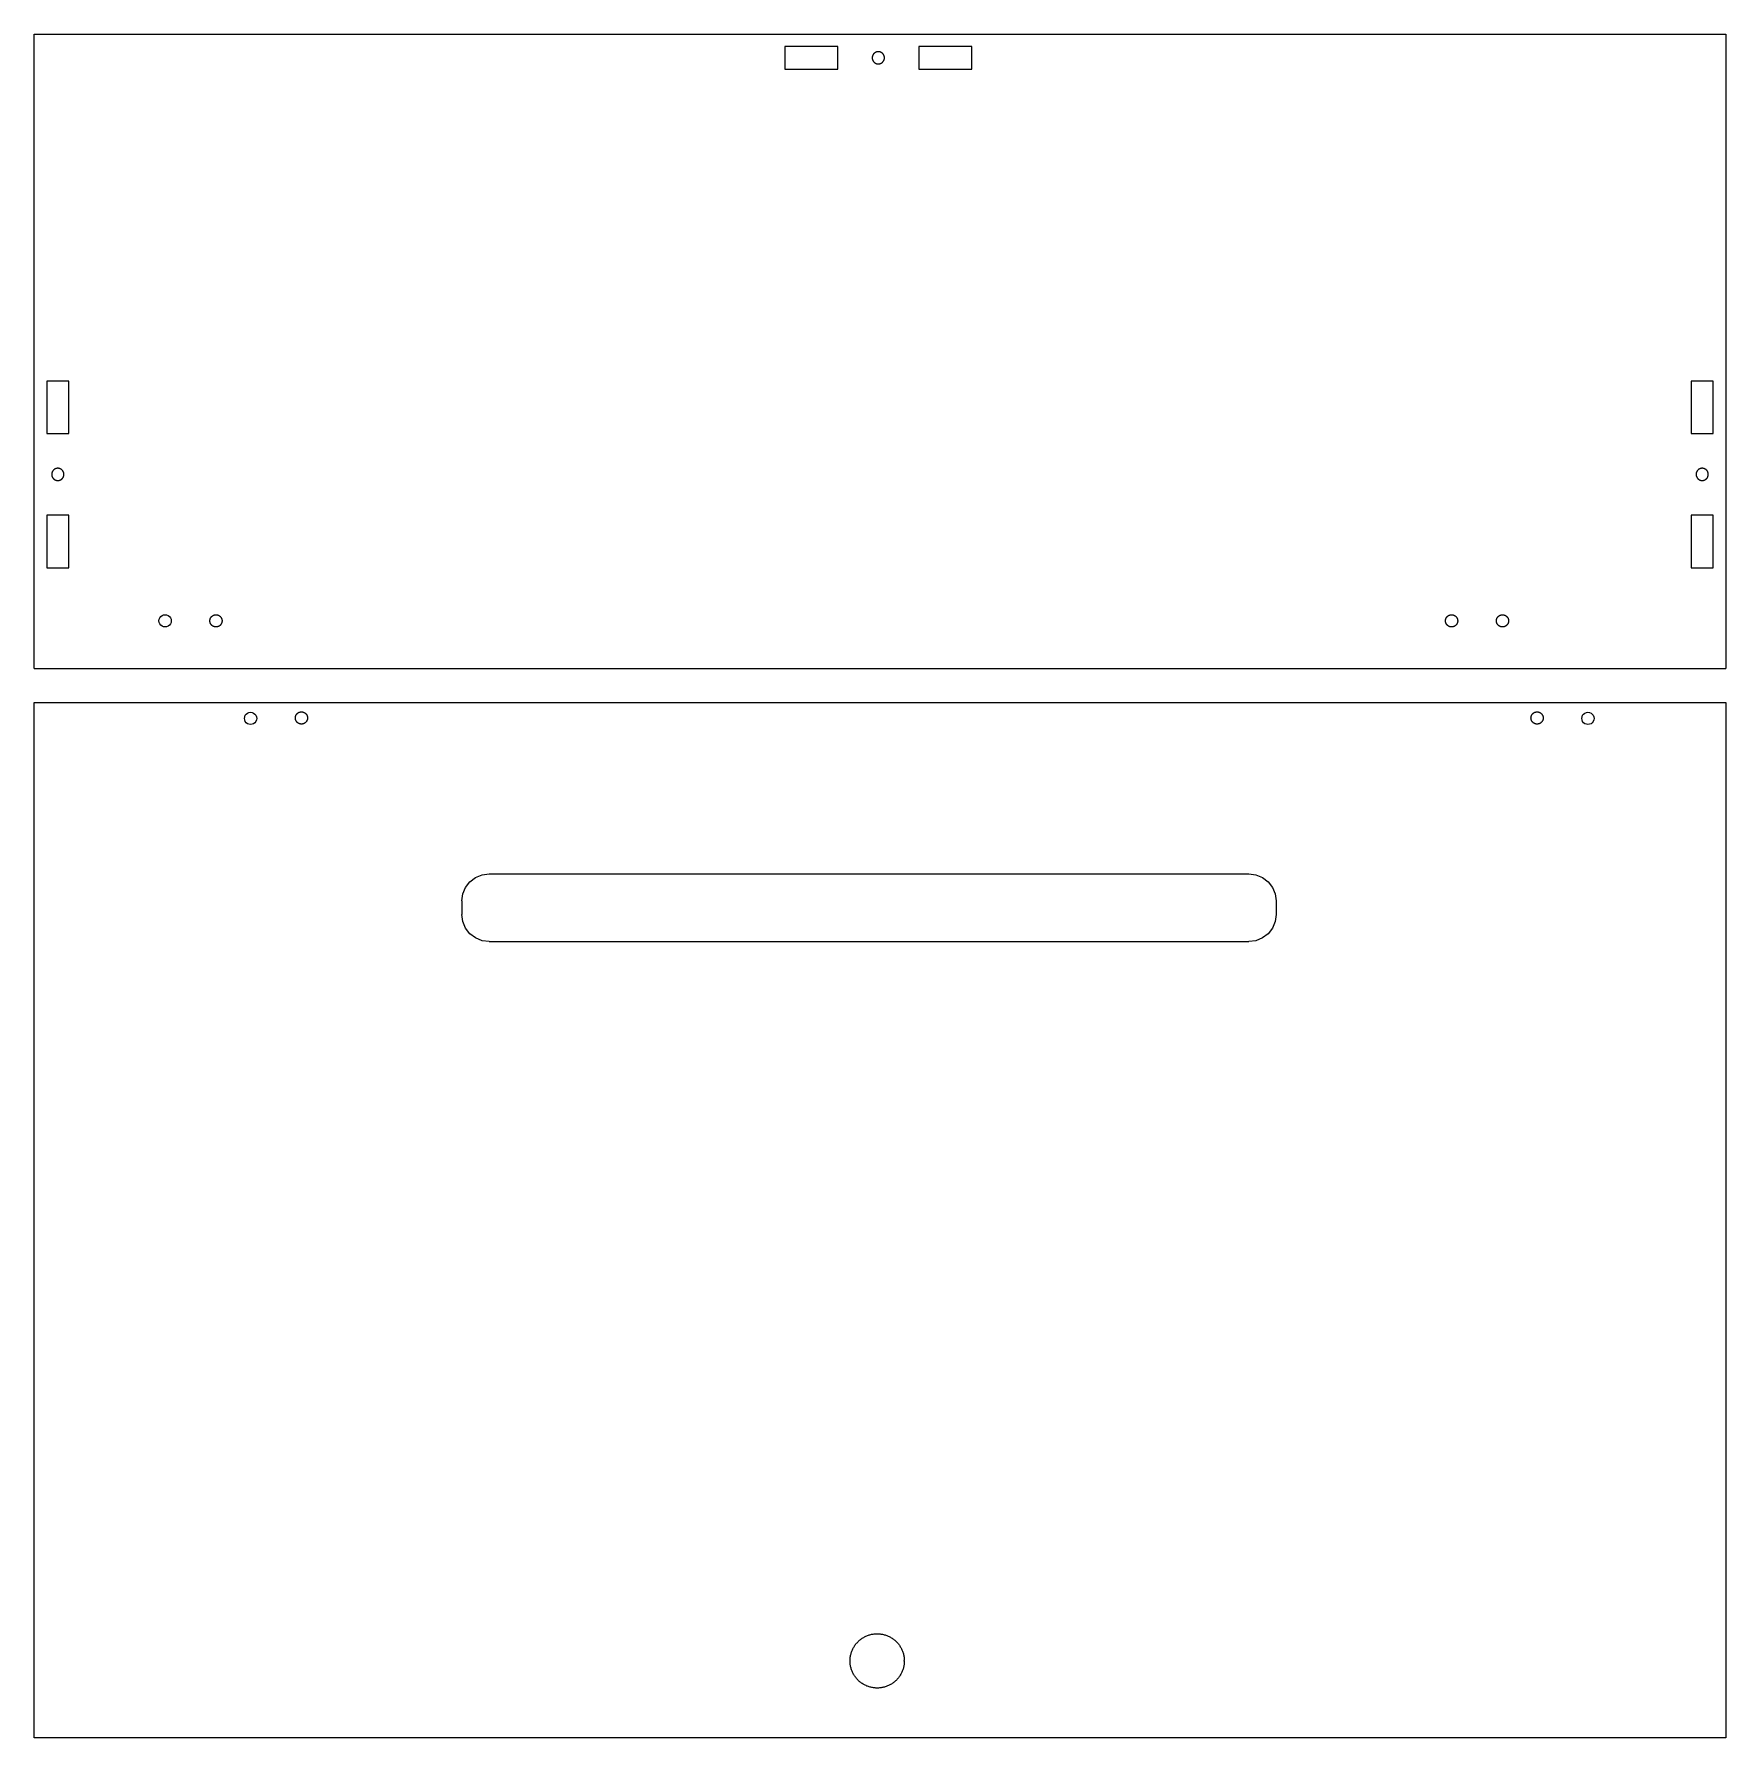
# Model space of a CAD drawing. Header units: millimetres. Extents: x -249 to 249, y -253 to 249.
import ezdxf

# ---------------------------------------------------------------- set-up
doc = ezdxf.new("R2010")
doc.units = ezdxf.units.MM

msp = doc.modelspace()

# ---------------------------------------------------------------- linework, layer by layer
for p, q in [((-249.42, 249.48), (249.36, 249.48)), ((-249.42, 62.45), (-249.42, 249.48)), ((249.36, 249.48), (249.36, 62.45)), ((-28.08, 245.78), (-28.08, 239.18)), ((-12.48, 245.78), (-28.08, 245.78)), ((-12.48, 239.18), (-12.48, 245.78)), ((-2.32, 242.55), (-2.33, 242.5)), ((-2.33, 242.5), (-2.33, 242.44)), ((-2.33, 242.44), (-2.32, 242.38)), ((-2.31, 242.72), (-2.32, 242.67)), ((-2.32, 242.67), (-2.32, 242.61)), ((-2.32, 242.61), (-2.32, 242.55)), ((-2.32, 242.38), (-2.32, 242.33)), ((-2.32, 242.33), (-2.31, 242.27)), ((-2.3, 242.78), (-2.31, 242.72)), ((-2.31, 242.27), (-2.31, 242.22)), ((-2.31, 242.22), (-2.3, 242.16)), ((-2.29, 242.83), (-2.3, 242.78)), ((-2.3, 242.16), (-2.29, 242.1)), ((-2.28, 242.89), (-2.29, 242.83)), ((-2.29, 242.1), (-2.27, 242.05)), ((-2.26, 242.94), (-2.28, 242.89)), ((-2.27, 242.05), (-2.26, 241.99)), ((-2.25, 243), (-2.26, 242.94)), ((-2.26, 241.99), (-2.24, 241.94)), ((-2.23, 243.05), (-2.25, 243)), ((-2.24, 241.94), (-2.23, 241.89)), ((-2.21, 243.11), (-2.23, 243.05)), ((-2.23, 241.89), (-2.21, 241.83)), ((-2.19, 243.16), (-2.21, 243.11)), ((-2.21, 241.83), (-2.19, 241.78)), ((-2.17, 243.21), (-2.19, 243.16)), ((-2.19, 241.78), (-2.16, 241.73)), ((-2.15, 243.26), (-2.17, 243.21)), ((-2.16, 241.73), (-2.14, 241.68)), ((-2.12, 243.31), (-2.15, 243.26)), ((-2.14, 241.68), (-2.11, 241.63)), ((-2.09, 243.36), (-2.12, 243.31)), ((-2.11, 241.63), (-2.09, 241.58)), ((-2.06, 243.41), (-2.09, 243.36)), ((-2.09, 241.58), (-2.06, 241.53)), ((-2.03, 243.46), (-2.06, 243.41)), ((-2.06, 241.53), (-2.03, 241.48)), ((-2, 243.51), (-2.03, 243.46)), ((-2.03, 241.48), (-1.99, 241.44)), ((-1.97, 243.55), (-2, 243.51)), ((-1.99, 241.44), (-1.96, 241.39)), ((-1.93, 243.6), (-1.97, 243.55)), ((-1.96, 241.39), (-1.93, 241.35)), ((-1.9, 243.64), (-1.93, 243.6)), ((-1.93, 241.35), (-1.89, 241.3)), ((-1.86, 243.68), (-1.9, 243.64)), ((-1.89, 241.3), (-1.85, 241.26)), ((-1.82, 243.72), (-1.86, 243.68)), ((-1.85, 241.26), (-1.81, 241.22)), ((-1.78, 243.76), (-1.82, 243.72)), ((-1.81, 241.22), (-1.77, 241.18)), ((-1.74, 243.8), (-1.78, 243.76)), ((-1.77, 241.18), (-1.73, 241.14)), ((-1.7, 243.84), (-1.74, 243.8)), ((-1.73, 241.14), (-1.69, 241.1)), ((-1.66, 243.88), (-1.7, 243.84)), ((-1.69, 241.1), (-1.65, 241.07)), ((-1.61, 243.91), (-1.66, 243.88)), ((-1.65, 241.07), (-1.6, 241.03)), ((-1.57, 243.95), (-1.61, 243.91)), ((-1.52, 243.98), (-1.57, 243.95)), ((-1.47, 244.01), (-1.52, 243.98)), ((-1.42, 244.04), (-1.47, 244.01)), ((-1.37, 244.06), (-1.42, 244.04)), ((-1.32, 244.09), (-1.37, 244.06)), ((-1.27, 244.11), (-1.32, 244.09)), ((-1.22, 244.14), (-1.27, 244.11)), ((-1.17, 244.16), (-1.22, 244.14)), ((-1.12, 244.18), (-1.17, 244.16)), ((-1.06, 244.2), (-1.12, 244.18)), ((-1.01, 244.21), (-1.06, 244.2)), ((-0.95, 244.23), (-1.01, 244.21)), ((-0.9, 244.24), (-0.95, 244.23)), ((-0.84, 244.25), (-0.9, 244.24)), ((-0.79, 244.26), (-0.84, 244.25)), ((-0.73, 244.27), (-0.79, 244.26)), ((-0.67, 244.27), (-0.73, 244.27)), ((-0.62, 244.27), (-0.67, 244.27)), ((-0.56, 244.28), (-0.62, 244.27)), ((-0.5, 244.28), (-0.56, 244.28)), ((-0.45, 244.28), (-0.5, 244.28)), ((-0.39, 244.27), (-0.45, 244.28)), ((-0.34, 244.27), (-0.39, 244.27)), ((-0.28, 244.26), (-0.34, 244.27)), ((-0.22, 244.25), (-0.28, 244.26)), ((-0.17, 244.24), (-0.22, 244.25)), ((-0.11, 244.23), (-0.17, 244.24)), ((-0.06, 244.21), (-0.11, 244.23)), ((0, 244.2), (-0.06, 244.21)), ((0.05, 244.18), (0, 244.2)), ((0.1, 244.16), (0.05, 244.18)), ((0.16, 244.14), (0.1, 244.16)), ((0.21, 244.12), (0.16, 244.14)), ((0.26, 244.1), (0.21, 244.12)), ((0.31, 244.07), (0.26, 244.1)), ((0.36, 244.04), (0.31, 244.07)), ((0.41, 244.02), (0.36, 244.04)), ((0.46, 243.99), (0.41, 244.02)), ((0.5, 243.95), (0.46, 243.99)), ((0.55, 243.92), (0.5, 243.95)), ((0.59, 243.89), (0.55, 243.92)), ((0.56, 241.04), (0.61, 241.08)), ((0.64, 243.85), (0.59, 243.89)), ((0.61, 241.08), (0.65, 241.11)), ((0.68, 243.81), (0.64, 243.85)), ((0.65, 241.11), (0.69, 241.15)), ((0.72, 243.77), (0.68, 243.81)), ((0.69, 241.15), (0.73, 241.19)), ((0.76, 243.73), (0.72, 243.77)), ((0.73, 241.19), (0.77, 241.23)), ((0.8, 243.69), (0.76, 243.73)), ((0.77, 241.23), (0.81, 241.27)), ((0.84, 243.65), (0.8, 243.69)), ((0.81, 241.27), (0.85, 241.31)), ((0.87, 243.61), (0.84, 243.65)), ((0.85, 241.31), (0.88, 241.36)), ((0.91, 243.56), (0.87, 243.61)), ((0.88, 241.36), (0.92, 241.4)), ((0.94, 243.52), (0.91, 243.56)), ((0.92, 241.4), (0.95, 241.45)), ((0.98, 243.47), (0.94, 243.52)), ((0.95, 241.45), (0.98, 241.49)), ((1.01, 243.42), (0.98, 243.47)), ((0.98, 241.49), (1.01, 241.54)), ((1.03, 243.37), (1.01, 243.42)), ((1.01, 241.54), (1.04, 241.59)), ((1.06, 243.33), (1.03, 243.37)), ((1.04, 241.59), (1.07, 241.64)), ((1.09, 243.27), (1.06, 243.33)), ((1.07, 241.64), (1.09, 241.69)), ((1.11, 243.22), (1.09, 243.27)), ((1.09, 241.69), (1.12, 241.74)), ((1.13, 243.17), (1.11, 243.22)), ((1.12, 241.74), (1.14, 241.79)), ((1.16, 243.12), (1.13, 243.17)), ((1.14, 241.79), (1.16, 241.85)), ((1.18, 243.07), (1.16, 243.12)), ((1.16, 241.85), (1.18, 241.9)), ((1.19, 243.01), (1.18, 243.07)), ((1.18, 241.9), (1.2, 241.95)), ((1.21, 242.96), (1.19, 243.01)), ((1.2, 241.95), (1.21, 242.01)), ((1.22, 242.9), (1.21, 242.96)), ((1.21, 242.01), (1.23, 242.06)), ((1.24, 242.85), (1.22, 242.9)), ((1.23, 242.06), (1.24, 242.12)), ((1.25, 242.79), (1.24, 242.85)), ((1.24, 242.12), (1.25, 242.17)), ((1.26, 242.74), (1.25, 242.79)), ((1.25, 242.17), (1.26, 242.23)), ((1.26, 242.68), (1.26, 242.74)), ((1.27, 242.63), (1.26, 242.68)), ((1.26, 242.29), (1.27, 242.34)), ((1.26, 242.23), (1.26, 242.29)), ((1.27, 242.57), (1.27, 242.63)), ((1.27, 242.51), (1.27, 242.57)), ((1.27, 242.46), (1.27, 242.51)), ((1.27, 242.4), (1.27, 242.46)), ((1.27, 242.34), (1.27, 242.4)), ((11.42, 245.78), (11.42, 239.18)), ((27.02, 245.78), (11.42, 245.78)), ((27.02, 239.18), (27.02, 245.78)), ((-28.08, 239.18), (-12.48, 239.18)), ((-1.6, 241.03), (-1.55, 241)), ((-1.55, 241), (-1.51, 240.97)), ((-1.51, 240.97), (-1.46, 240.94)), ((-1.46, 240.94), (-1.41, 240.91)), ((-1.41, 240.91), (-1.36, 240.88)), ((-1.36, 240.88), (-1.31, 240.86)), ((-1.31, 240.86), (-1.26, 240.83)), ((-1.26, 240.83), (-1.21, 240.81)), ((-1.21, 240.81), (-1.16, 240.79)), ((-1.16, 240.79), (-1.1, 240.77)), ((-1.1, 240.77), (-1.05, 240.75)), ((-1.05, 240.75), (-0.99, 240.74)), ((-0.99, 240.74), (-0.94, 240.72)), ((-0.94, 240.72), (-0.88, 240.71)), ((-0.88, 240.71), (-0.83, 240.7)), ((-0.83, 240.7), (-0.77, 240.69)), ((-0.77, 240.69), (-0.72, 240.69)), ((-0.72, 240.69), (-0.66, 240.68)), ((-0.66, 240.68), (-0.6, 240.68)), ((-0.6, 240.68), (-0.55, 240.68)), ((-0.55, 240.68), (-0.49, 240.68)), ((-0.49, 240.68), (-0.43, 240.68)), ((-0.43, 240.68), (-0.38, 240.68)), ((-0.38, 240.68), (-0.32, 240.69)), ((-0.32, 240.69), (-0.26, 240.7)), ((-0.26, 240.7), (-0.21, 240.7)), ((-0.21, 240.7), (-0.15, 240.72)), ((-0.15, 240.72), (-0.1, 240.73)), ((-0.1, 240.73), (-0.04, 240.74)), ((-0.04, 240.74), (0.01, 240.76)), ((0.01, 240.76), (0.06, 240.78)), ((0.06, 240.78), (0.12, 240.8)), ((0.12, 240.8), (0.17, 240.82)), ((0.17, 240.82), (0.22, 240.84)), ((0.22, 240.84), (0.27, 240.86)), ((0.27, 240.86), (0.32, 240.89)), ((0.32, 240.89), (0.37, 240.92)), ((0.37, 240.92), (0.42, 240.95)), ((0.42, 240.95), (0.47, 240.98)), ((0.47, 240.98), (0.52, 241.01)), ((0.52, 241.01), (0.56, 241.04)), ((11.42, 239.18), (27.02, 239.18)), ((-245.67, 147.2), (-245.67, 131.7)), ((-239.17, 147.2), (-245.67, 147.2)), ((-239.17, 131.7), (-239.17, 147.2)), ((239.11, 147.2), (239.11, 131.7)), ((245.61, 147.2), (239.11, 147.2)), ((245.61, 131.7), (245.61, 147.2)), ((-245.67, 131.7), (-239.17, 131.7)), ((239.11, 131.7), (245.61, 131.7)), ((-244.01, 120.54), (-244.04, 120.49)), ((-243.98, 120.59), (-244.01, 120.54)), ((-243.95, 120.64), (-243.98, 120.59)), ((-243.92, 120.69), (-243.95, 120.64)), ((-243.89, 120.74), (-243.92, 120.69)), ((-243.86, 120.78), (-243.89, 120.74)), ((-243.82, 120.83), (-243.86, 120.78)), ((-243.79, 120.87), (-243.82, 120.83)), ((-243.75, 120.91), (-243.79, 120.87)), ((-243.71, 120.95), (-243.75, 120.91)), ((-243.67, 120.99), (-243.71, 120.95)), ((-243.63, 121.03), (-243.67, 120.99)), ((-243.59, 121.07), (-243.63, 121.03)), ((-243.54, 121.11), (-243.59, 121.07)), ((-243.5, 121.14), (-243.54, 121.11)), ((-243.45, 121.17), (-243.5, 121.14)), ((-243.41, 121.2), (-243.45, 121.17)), ((-243.36, 121.24), (-243.41, 121.2)), ((-243.31, 121.26), (-243.36, 121.24)), ((-243.26, 121.29), (-243.31, 121.26)), ((-243.21, 121.32), (-243.26, 121.29)), ((-243.16, 121.34), (-243.21, 121.32)), ((-243.11, 121.36), (-243.16, 121.34)), ((-243.05, 121.38), (-243.11, 121.36)), ((-243, 121.4), (-243.05, 121.38)), ((-242.95, 121.42), (-243, 121.4)), ((-242.89, 121.44), (-242.95, 121.42)), ((-242.84, 121.45), (-242.89, 121.44)), ((-242.78, 121.46), (-242.84, 121.45)), ((-242.73, 121.47), (-242.78, 121.46)), ((-242.67, 121.48), (-242.73, 121.47)), ((-242.62, 121.49), (-242.67, 121.48)), ((-242.56, 121.49), (-242.62, 121.49)), ((-242.5, 121.5), (-242.56, 121.49)), ((-242.45, 121.5), (-242.5, 121.5)), ((-242.39, 121.5), (-242.45, 121.5)), ((-242.33, 121.5), (-242.39, 121.5)), ((-242.28, 121.49), (-242.33, 121.5)), ((-242.22, 121.49), (-242.28, 121.49)), ((-242.16, 121.48), (-242.22, 121.49)), ((-242.11, 121.47), (-242.16, 121.48)), ((-242.05, 121.46), (-242.11, 121.47)), ((-242, 121.45), (-242.05, 121.46)), ((-241.94, 121.44), (-242, 121.45)), ((-241.89, 121.42), (-241.94, 121.44)), ((-241.84, 121.4), (-241.89, 121.42)), ((-241.78, 121.38), (-241.84, 121.4)), ((-241.73, 121.36), (-241.78, 121.38)), ((-241.68, 121.34), (-241.73, 121.36)), ((-241.63, 121.32), (-241.68, 121.34)), ((-241.58, 121.29), (-241.63, 121.32)), ((-241.53, 121.26), (-241.58, 121.29)), ((-241.48, 121.23), (-241.53, 121.26)), ((-241.43, 121.2), (-241.48, 121.23)), ((-241.38, 121.17), (-241.43, 121.2)), ((-241.34, 121.14), (-241.38, 121.17)), ((-241.29, 121.1), (-241.34, 121.14)), ((-241.25, 121.07), (-241.29, 121.1)), ((-241.21, 121.03), (-241.25, 121.07)), ((-241.17, 120.99), (-241.21, 121.03)), ((-241.13, 120.95), (-241.17, 120.99)), ((-241.09, 120.91), (-241.13, 120.95)), ((-241.05, 120.87), (-241.09, 120.91)), ((-241.01, 120.82), (-241.05, 120.87)), ((-240.98, 120.78), (-241.01, 120.82)), ((-240.95, 120.73), (-240.98, 120.78)), ((-240.91, 120.69), (-240.95, 120.73)), ((-240.88, 120.64), (-240.91, 120.69)), ((-240.86, 120.59), (-240.88, 120.64)), ((-240.83, 120.54), (-240.86, 120.59)), ((-240.8, 120.49), (-240.83, 120.54)), ((240.78, 120.57), (240.75, 120.52)), ((240.81, 120.62), (240.78, 120.57)), ((240.84, 120.66), (240.81, 120.62)), ((240.87, 120.71), (240.84, 120.66)), ((240.9, 120.76), (240.87, 120.71)), ((240.9, 120.76), (240.93, 120.8)), ((240.97, 120.85), (240.93, 120.8)), ((241.01, 120.89), (240.97, 120.85)), ((241.05, 120.93), (241.01, 120.89)), ((241.08, 120.97), (241.05, 120.93)), ((241.13, 121.01), (241.08, 120.97)), ((241.17, 121.05), (241.13, 121.01)), ((241.21, 121.09), (241.17, 121.05)), ((241.25, 121.12), (241.21, 121.09)), ((241.3, 121.16), (241.25, 121.12)), ((241.35, 121.19), (241.3, 121.16)), ((241.39, 121.22), (241.35, 121.19)), ((241.44, 121.25), (241.39, 121.22)), ((241.49, 121.28), (241.44, 121.25)), ((241.54, 121.3), (241.49, 121.28)), ((241.59, 121.33), (241.54, 121.3)), ((241.64, 121.35), (241.59, 121.33)), ((241.69, 121.37), (241.64, 121.35)), ((241.75, 121.39), (241.69, 121.37)), ((241.8, 121.41), (241.75, 121.39)), ((241.86, 121.43), (241.8, 121.41)), ((241.91, 121.44), (241.86, 121.43)), ((241.96, 121.46), (241.91, 121.44)), ((242.02, 121.47), (241.96, 121.46)), ((242.08, 121.48), (242.02, 121.47)), ((242.13, 121.49), (242.08, 121.48)), ((242.19, 121.49), (242.13, 121.49)), ((242.24, 121.5), (242.19, 121.49)), ((242.3, 121.5), (242.24, 121.5)), ((242.36, 121.5), (242.3, 121.5)), ((242.41, 121.5), (242.36, 121.5)), ((242.47, 121.5), (242.41, 121.5)), ((242.53, 121.49), (242.47, 121.5)), ((242.58, 121.49), (242.53, 121.49)), ((242.64, 121.48), (242.58, 121.49)), ((242.69, 121.47), (242.64, 121.48)), ((242.75, 121.46), (242.69, 121.47)), ((242.8, 121.44), (242.75, 121.46)), ((242.86, 121.43), (242.8, 121.44)), ((242.91, 121.41), (242.86, 121.43)), ((242.97, 121.39), (242.91, 121.41)), ((243.02, 121.37), (242.97, 121.39)), ((243.07, 121.35), (243.02, 121.37)), ((243.12, 121.33), (243.07, 121.35)), ((243.17, 121.3), (243.12, 121.33)), ((243.22, 121.28), (243.17, 121.3)), ((243.27, 121.25), (243.22, 121.28)), ((243.32, 121.22), (243.27, 121.25)), ((243.37, 121.19), (243.32, 121.22)), ((243.42, 121.16), (243.37, 121.19)), ((243.46, 121.12), (243.42, 121.16)), ((243.5, 121.09), (243.46, 121.12)), ((243.55, 121.05), (243.5, 121.09)), ((243.59, 121.01), (243.55, 121.05)), ((243.63, 120.97), (243.59, 121.01)), ((243.67, 120.93), (243.63, 120.97)), ((243.71, 120.89), (243.67, 120.93)), ((243.74, 120.85), (243.71, 120.89)), ((243.78, 120.8), (243.74, 120.85)), ((243.81, 120.76), (243.78, 120.8)), ((243.85, 120.71), (243.81, 120.76)), ((243.88, 120.66), (243.85, 120.71)), ((243.91, 120.62), (243.88, 120.66)), ((243.93, 120.57), (243.91, 120.62)), ((243.96, 120.52), (243.93, 120.57)), ((-244.21, 119.84), (-244.22, 119.79)), ((-244.22, 119.79), (-244.22, 119.73)), ((-244.22, 119.73), (-244.22, 119.67)), ((-244.22, 119.67), (-244.22, 119.62)), ((-244.22, 119.62), (-244.21, 119.56)), ((-244.2, 119.95), (-244.21, 119.9)), ((-244.21, 119.9), (-244.21, 119.84)), ((-244.21, 119.56), (-244.21, 119.5)), ((-244.21, 119.5), (-244.2, 119.45)), ((-244.19, 120.01), (-244.2, 119.95)), ((-244.2, 119.45), (-244.19, 119.39)), ((-244.18, 120.07), (-244.19, 120.01)), ((-244.19, 119.39), (-244.18, 119.34)), ((-244.17, 120.12), (-244.18, 120.07)), ((-244.18, 119.34), (-244.17, 119.28)), ((-244.16, 120.18), (-244.17, 120.12)), ((-244.17, 119.28), (-244.16, 119.23)), ((-244.14, 120.23), (-244.16, 120.18)), ((-244.16, 119.23), (-244.14, 119.17)), ((-244.12, 120.28), (-244.14, 120.23)), ((-244.14, 119.17), (-244.12, 119.12)), ((-244.1, 120.34), (-244.12, 120.28)), ((-244.12, 119.12), (-244.1, 119.06)), ((-244.08, 120.39), (-244.1, 120.34)), ((-244.1, 119.06), (-244.08, 119.01)), ((-244.06, 120.44), (-244.08, 120.39)), ((-244.08, 119.01), (-244.06, 118.96)), ((-244.04, 120.49), (-244.06, 120.44)), ((-244.06, 118.96), (-244.04, 118.91)), ((-244.04, 118.91), (-244.01, 118.86)), ((-244.01, 118.86), (-243.98, 118.81)), ((-243.98, 118.81), (-243.95, 118.76)), ((-243.95, 118.76), (-243.92, 118.71)), ((-243.92, 118.71), (-243.89, 118.67)), ((-243.89, 118.67), (-243.86, 118.62)), ((-243.86, 118.62), (-243.82, 118.58)), ((-243.82, 118.58), (-243.79, 118.53)), ((-243.79, 118.53), (-243.75, 118.49)), ((-243.75, 118.49), (-243.71, 118.45)), ((-243.71, 118.45), (-243.67, 118.41)), ((-243.67, 118.41), (-243.63, 118.37)), ((-243.63, 118.37), (-243.59, 118.33)), ((-243.59, 118.33), (-243.55, 118.3)), ((-243.55, 118.3), (-243.5, 118.26)), ((-243.5, 118.26), (-243.45, 118.23)), ((-243.45, 118.23), (-243.41, 118.2)), ((-243.41, 118.2), (-243.36, 118.17)), ((-243.36, 118.17), (-243.31, 118.14)), ((-243.31, 118.14), (-243.26, 118.11)), ((-243.26, 118.11), (-243.21, 118.08)), ((-243.21, 118.08), (-243.16, 118.06)), ((-243.16, 118.06), (-243.11, 118.04)), ((-243.11, 118.04), (-243.06, 118.02)), ((-243.06, 118.02), (-243, 118)), ((-243, 118), (-242.95, 117.98)), ((-242.95, 117.98), (-242.9, 117.96)), ((-242.9, 117.96), (-242.84, 117.95)), ((-242.84, 117.95), (-242.79, 117.94)), ((-242.79, 117.94), (-242.73, 117.93)), ((-242.73, 117.93), (-242.67, 117.92)), ((-242.67, 117.92), (-242.62, 117.91)), ((-242.62, 117.91), (-242.56, 117.91)), ((-242.56, 117.91), (-242.5, 117.9)), ((-242.5, 117.9), (-242.45, 117.9)), ((-242.45, 117.9), (-242.39, 117.9)), ((-242.39, 117.9), (-242.34, 117.9)), ((-242.34, 117.9), (-242.28, 117.91)), ((-242.28, 117.91), (-242.22, 117.91)), ((-242.22, 117.91), (-242.17, 117.92)), ((-242.17, 117.92), (-242.11, 117.93)), ((-242.11, 117.93), (-242.06, 117.94)), ((-242.06, 117.94), (-242, 117.95)), ((-242, 117.95), (-241.95, 117.96)), ((-241.95, 117.96), (-241.89, 117.98)), ((-241.89, 117.98), (-241.84, 118)), ((-241.84, 118), (-241.78, 118.02)), ((-241.78, 118.02), (-241.73, 118.04)), ((-241.73, 118.04), (-241.68, 118.06)), ((-241.68, 118.06), (-241.63, 118.08)), ((-241.63, 118.08), (-241.58, 118.11)), ((-241.58, 118.11), (-241.53, 118.14)), ((-241.53, 118.14), (-241.48, 118.16)), ((-241.48, 118.16), (-241.43, 118.19)), ((-241.43, 118.19), (-241.38, 118.23)), ((-241.38, 118.23), (-241.34, 118.26)), ((-241.34, 118.26), (-241.29, 118.29)), ((-241.29, 118.29), (-241.25, 118.33)), ((-241.25, 118.33), (-241.21, 118.37)), ((-241.21, 118.37), (-241.17, 118.41)), ((-241.17, 118.41), (-241.13, 118.45)), ((-241.13, 118.45), (-241.09, 118.49)), ((-241.09, 118.49), (-241.05, 118.53)), ((-241.05, 118.53), (-241.02, 118.57)), ((-241.02, 118.57), (-240.98, 118.62)), ((-240.98, 118.62), (-240.95, 118.66)), ((-240.95, 118.66), (-240.92, 118.71)), ((-240.92, 118.71), (-240.88, 118.76)), ((-240.88, 118.76), (-240.86, 118.81)), ((-240.86, 118.81), (-240.83, 118.86)), ((-240.83, 118.86), (-240.8, 118.91)), ((-240.78, 120.44), (-240.8, 120.49)), ((-240.8, 118.91), (-240.78, 118.96)), ((-240.76, 120.39), (-240.78, 120.44)), ((-240.78, 118.96), (-240.76, 119.01)), ((-240.74, 120.34), (-240.76, 120.39)), ((-240.76, 119.01), (-240.74, 119.06)), ((-240.72, 120.28), (-240.74, 120.34)), ((-240.74, 119.06), (-240.72, 119.12)), ((-240.7, 120.23), (-240.72, 120.28)), ((-240.72, 119.12), (-240.7, 119.17)), ((-240.68, 120.17), (-240.7, 120.23)), ((-240.7, 119.17), (-240.68, 119.22)), ((-240.67, 120.12), (-240.68, 120.17)), ((-240.68, 119.22), (-240.67, 119.28)), ((-240.66, 120.06), (-240.67, 120.12)), ((-240.67, 119.28), (-240.66, 119.33)), ((-240.65, 120.01), (-240.66, 120.06)), ((-240.66, 119.33), (-240.65, 119.39)), ((-240.64, 119.95), (-240.65, 120.01)), ((-240.65, 119.39), (-240.64, 119.45)), ((-240.63, 119.9), (-240.64, 119.95)), ((-240.64, 119.45), (-240.63, 119.5)), ((-240.62, 119.84), (-240.63, 119.9)), ((-240.63, 119.5), (-240.62, 119.56)), ((-240.62, 119.78), (-240.62, 119.84)), ((-240.62, 119.73), (-240.62, 119.78)), ((-240.62, 119.67), (-240.62, 119.73)), ((-240.62, 119.61), (-240.62, 119.67)), ((-240.62, 119.56), (-240.62, 119.61)), ((240.57, 119.87), (240.56, 119.81)), ((240.56, 119.81), (240.56, 119.76)), ((240.56, 119.76), (240.56, 119.7)), ((240.56, 119.7), (240.56, 119.64)), ((240.56, 119.64), (240.56, 119.59)), ((240.56, 119.59), (240.57, 119.53)), ((240.58, 119.98), (240.57, 119.93)), ((240.57, 119.93), (240.57, 119.87)), ((240.57, 119.53), (240.57, 119.47)), ((240.57, 119.47), (240.58, 119.42)), ((240.59, 120.04), (240.58, 119.98)), ((240.58, 119.42), (240.59, 119.36)), ((240.6, 120.09), (240.59, 120.04)), ((240.59, 119.36), (240.6, 119.31)), ((240.61, 120.15), (240.6, 120.09)), ((240.6, 119.31), (240.61, 119.25)), ((240.63, 120.2), (240.61, 120.15)), ((240.61, 119.25), (240.63, 119.2)), ((240.65, 120.26), (240.63, 120.2)), ((240.63, 119.2), (240.65, 119.14)), ((240.66, 120.31), (240.65, 120.26)), ((240.65, 119.14), (240.66, 119.09)), ((240.68, 120.36), (240.66, 120.31)), ((240.66, 119.09), (240.68, 119.04)), ((240.71, 120.41), (240.68, 120.36)), ((240.68, 119.04), (240.71, 118.98)), ((240.73, 120.47), (240.71, 120.41)), ((240.71, 118.98), (240.73, 118.93)), ((240.75, 120.52), (240.73, 120.47)), ((240.73, 118.93), (240.75, 118.88)), ((240.75, 118.88), (240.78, 118.83)), ((240.78, 118.83), (240.81, 118.78)), ((240.81, 118.78), (240.84, 118.74)), ((240.84, 118.74), (240.87, 118.69)), ((240.87, 118.69), (240.9, 118.64)), ((240.9, 118.64), (240.93, 118.6)), ((240.93, 118.6), (240.97, 118.55)), ((240.97, 118.55), (241.01, 118.51)), ((241.01, 118.51), (241.05, 118.47)), ((241.05, 118.47), (241.08, 118.43)), ((241.08, 118.43), (241.13, 118.39)), ((241.13, 118.39), (241.17, 118.35)), ((241.17, 118.35), (241.21, 118.31)), ((241.21, 118.31), (241.25, 118.28)), ((241.25, 118.28), (241.3, 118.24)), ((241.3, 118.24), (241.35, 118.21)), ((241.35, 118.21), (241.39, 118.18)), ((241.39, 118.18), (241.44, 118.15)), ((241.44, 118.15), (241.49, 118.12)), ((241.49, 118.12), (241.54, 118.1)), ((241.54, 118.1), (241.59, 118.07)), ((241.59, 118.07), (241.64, 118.05)), ((241.64, 118.05), (241.69, 118.03)), ((241.69, 118.03), (241.75, 118.01)), ((241.75, 118.01), (241.8, 117.99)), ((241.8, 117.99), (241.86, 117.97)), ((241.86, 117.97), (241.91, 117.96)), ((241.91, 117.96), (241.96, 117.94)), ((241.96, 117.94), (242.02, 117.93)), ((242.02, 117.93), (242.08, 117.92)), ((242.08, 117.92), (242.13, 117.91)), ((242.13, 117.91), (242.19, 117.91)), ((242.19, 117.91), (242.24, 117.9)), ((242.24, 117.9), (242.3, 117.9)), ((242.3, 117.9), (242.36, 117.9)), ((242.36, 117.9), (242.41, 117.9)), ((242.41, 117.9), (242.47, 117.9)), ((242.47, 117.9), (242.53, 117.91)), ((242.53, 117.91), (242.58, 117.91)), ((242.58, 117.91), (242.64, 117.92)), ((242.64, 117.92), (242.69, 117.93)), ((242.69, 117.93), (242.75, 117.94)), ((242.75, 117.94), (242.8, 117.96)), ((242.8, 117.96), (242.86, 117.97)), ((242.86, 117.97), (242.91, 117.99)), ((242.91, 117.99), (242.97, 118.01)), ((242.97, 118.01), (243.02, 118.03)), ((243.02, 118.03), (243.07, 118.05)), ((243.07, 118.05), (243.12, 118.07)), ((243.12, 118.07), (243.17, 118.1)), ((243.17, 118.1), (243.22, 118.12)), ((243.22, 118.12), (243.27, 118.15)), ((243.27, 118.15), (243.32, 118.18)), ((243.32, 118.18), (243.37, 118.21)), ((243.37, 118.21), (243.42, 118.24)), ((243.42, 118.24), (243.46, 118.28)), ((243.46, 118.28), (243.5, 118.31)), ((243.5, 118.31), (243.55, 118.35)), ((243.55, 118.35), (243.59, 118.39)), ((243.59, 118.39), (243.63, 118.43)), ((243.63, 118.43), (243.67, 118.47)), ((243.67, 118.47), (243.71, 118.51)), ((243.71, 118.51), (243.74, 118.55)), ((243.74, 118.55), (243.78, 118.6)), ((243.81, 118.64), (243.78, 118.6)), ((243.81, 118.64), (243.85, 118.69)), ((243.85, 118.69), (243.88, 118.74)), ((243.88, 118.74), (243.91, 118.78)), ((243.91, 118.78), (243.93, 118.83)), ((243.93, 118.83), (243.96, 118.88)), ((243.99, 120.47), (243.96, 120.52)), ((243.96, 118.88), (243.99, 118.93)), ((244.01, 120.41), (243.99, 120.47)), ((243.99, 118.93), (244.01, 118.98)), ((244.03, 120.36), (244.01, 120.41)), ((244.01, 118.98), (244.03, 119.04)), ((244.05, 120.31), (244.03, 120.36)), ((244.03, 119.04), (244.05, 119.09)), ((244.07, 120.26), (244.05, 120.31)), ((244.05, 119.09), (244.07, 119.14)), ((244.09, 120.2), (244.07, 120.26)), ((244.07, 119.14), (244.09, 119.2)), ((244.1, 120.15), (244.09, 120.2)), ((244.09, 119.2), (244.1, 119.25)), ((244.11, 120.09), (244.1, 120.15)), ((244.1, 119.25), (244.11, 119.31)), ((244.13, 120.04), (244.11, 120.09)), ((244.11, 119.31), (244.13, 119.36)), ((244.14, 119.98), (244.13, 120.04)), ((244.13, 119.36), (244.14, 119.42)), ((244.14, 119.93), (244.14, 119.98)), ((244.15, 119.87), (244.14, 119.93)), ((244.14, 119.47), (244.15, 119.53)), ((244.14, 119.42), (244.14, 119.47)), ((244.15, 119.81), (244.15, 119.87)), ((244.16, 119.76), (244.15, 119.81)), ((244.15, 119.59), (244.16, 119.64)), ((244.15, 119.53), (244.15, 119.59)), ((244.16, 119.7), (244.16, 119.76)), ((244.16, 119.64), (244.16, 119.7)), ((-239.17, 107.7), (-245.67, 107.7)), ((-245.67, 107.7), (-245.67, 92.2)), ((-239.17, 92.2), (-239.17, 107.7)), ((239.11, 107.7), (239.11, 92.2)), ((245.61, 107.7), (239.11, 107.7)), ((245.61, 92.2), (245.61, 107.7)), ((-245.67, 92.2), (-239.17, 92.2)), ((239.11, 92.2), (245.61, 92.2)), ((-212.59, 76.53), (-212.53, 76.99)), ((-212.53, 76.06), (-212.59, 76.53)), ((-212.53, 76.99), (-212.35, 77.43)), ((-212.35, 75.63), (-212.53, 76.06)), ((-212.35, 77.43), (-212.07, 77.8)), ((-212.07, 75.25), (-212.35, 75.63)), ((-212.07, 77.8), (-211.69, 78.09)), ((-211.69, 78.09), (-211.26, 78.27)), ((-211.26, 78.27), (-210.79, 78.33)), ((-210.79, 78.33), (-210.33, 78.27)), ((-210.33, 78.27), (-209.89, 78.09)), ((-209.89, 78.09), (-209.52, 77.8)), ((-209.52, 77.8), (-209.23, 77.43)), ((-209.23, 75.63), (-209.52, 75.25)), ((-209.23, 77.43), (-209.05, 76.99)), ((-209.05, 76.06), (-209.23, 75.63)), ((-209.05, 76.99), (-208.99, 76.53)), ((-208.99, 76.53), (-209.05, 76.06)), ((-197.59, 76.64), (-197.58, 76.7)), ((-197.59, 76.58), (-197.59, 76.64)), ((-197.59, 76.53), (-197.59, 76.58)), ((-197.59, 76.47), (-197.59, 76.53)), ((-197.59, 76.41), (-197.59, 76.47)), ((-197.58, 76.36), (-197.59, 76.41)), ((-197.58, 76.75), (-197.57, 76.81)), ((-197.58, 76.7), (-197.58, 76.75)), ((-197.58, 76.3), (-197.58, 76.36)), ((-197.57, 76.25), (-197.58, 76.3)), ((-197.57, 76.81), (-197.56, 76.86)), ((-197.56, 76.19), (-197.57, 76.25)), ((-197.56, 76.86), (-197.55, 76.92)), ((-197.55, 76.13), (-197.56, 76.19)), ((-197.55, 76.92), (-197.54, 76.97)), ((-197.54, 76.08), (-197.55, 76.13)), ((-197.54, 76.97), (-197.52, 77.03)), ((-197.52, 76.03), (-197.54, 76.08)), ((-197.52, 77.03), (-197.5, 77.08)), ((-197.5, 75.97), (-197.52, 76.03)), ((-197.5, 77.08), (-197.49, 77.14)), ((-197.49, 75.92), (-197.5, 75.97)), ((-197.49, 77.14), (-197.47, 77.19)), ((-197.47, 75.86), (-197.49, 75.92)), ((-197.47, 77.19), (-197.44, 77.24)), ((-197.44, 75.81), (-197.47, 75.86)), ((-197.44, 77.24), (-197.42, 77.29)), ((-197.42, 75.76), (-197.44, 75.81)), ((-197.42, 77.29), (-197.4, 77.34)), ((-197.4, 75.71), (-197.42, 75.76)), ((-197.4, 77.34), (-197.37, 77.39)), ((-197.37, 75.66), (-197.4, 75.71)), ((-197.37, 77.39), (-197.34, 77.44)), ((-197.34, 75.61), (-197.37, 75.66)), ((-197.34, 77.44), (-197.31, 77.49)), ((-197.31, 75.56), (-197.34, 75.61)), ((-197.31, 77.49), (-197.28, 77.54)), ((-197.28, 75.52), (-197.31, 75.56)), ((-197.28, 77.54), (-197.25, 77.59)), ((-197.25, 75.47), (-197.28, 75.52)), ((-197.25, 77.59), (-197.22, 77.63)), ((-197.22, 75.42), (-197.25, 75.47)), ((-197.22, 77.63), (-197.18, 77.67)), ((-197.18, 75.38), (-197.22, 75.42)), ((-197.18, 77.67), (-197.14, 77.72)), ((-197.14, 75.34), (-197.18, 75.38)), ((-197.14, 77.72), (-197.11, 77.76)), ((-197.11, 75.3), (-197.14, 75.34)), ((-197.11, 77.76), (-197.07, 77.8)), ((-197.07, 77.8), (-197.03, 77.84)), ((-197.03, 77.84), (-196.98, 77.88)), ((-196.98, 77.88), (-196.94, 77.91)), ((-196.94, 77.91), (-196.9, 77.95)), ((-196.9, 77.95), (-196.85, 77.98)), ((-196.85, 77.98), (-196.8, 78.02)), ((-196.8, 78.02), (-196.76, 78.05)), ((-196.76, 78.05), (-196.71, 78.08)), ((-196.71, 78.08), (-196.66, 78.1)), ((-196.66, 78.1), (-196.61, 78.13)), ((-196.61, 78.13), (-196.56, 78.16)), ((-196.56, 78.16), (-196.51, 78.18)), ((-196.51, 78.18), (-196.46, 78.2)), ((-196.46, 78.2), (-196.4, 78.22)), ((-196.4, 78.22), (-196.35, 78.24)), ((-196.35, 78.24), (-196.3, 78.26)), ((-196.3, 78.26), (-196.24, 78.27)), ((-196.24, 78.27), (-196.19, 78.28)), ((-196.19, 78.28), (-196.13, 78.3)), ((-196.13, 78.3), (-196.07, 78.31)), ((-196.07, 78.31), (-196.02, 78.31)), ((-196.02, 78.31), (-195.96, 78.32)), ((-195.96, 78.32), (-195.91, 78.32)), ((-195.91, 78.32), (-195.85, 78.33)), ((-195.85, 78.33), (-195.79, 78.33)), ((-195.79, 78.33), (-195.74, 78.33)), ((-195.74, 78.33), (-195.68, 78.32)), ((-195.68, 78.32), (-195.62, 78.32)), ((-195.62, 78.32), (-195.57, 78.31)), ((-195.57, 78.31), (-195.51, 78.31)), ((-195.51, 78.31), (-195.46, 78.3)), ((-195.46, 78.3), (-195.4, 78.28)), ((-195.4, 78.28), (-195.35, 78.27)), ((-195.35, 78.27), (-195.29, 78.26)), ((-195.29, 78.26), (-195.24, 78.24)), ((-195.24, 78.24), (-195.18, 78.22)), ((-195.18, 78.22), (-195.13, 78.2)), ((-195.13, 78.2), (-195.08, 78.18)), ((-195.08, 78.18), (-195.03, 78.16)), ((-195.03, 78.16), (-194.98, 78.13)), ((-194.98, 78.13), (-194.93, 78.1)), ((-194.93, 78.1), (-194.88, 78.08)), ((-194.88, 78.08), (-194.83, 78.05)), ((-194.83, 78.05), (-194.78, 78.02)), ((-194.78, 78.02), (-194.73, 77.98)), ((-194.73, 77.98), (-194.69, 77.95)), ((-194.69, 77.95), (-194.65, 77.91)), ((-194.65, 77.91), (-194.6, 77.88)), ((-194.6, 77.88), (-194.56, 77.84)), ((-194.56, 77.84), (-194.52, 77.8)), ((-194.52, 77.8), (-194.48, 77.76)), ((-194.48, 77.76), (-194.44, 77.72)), ((-194.44, 75.34), (-194.48, 75.3)), ((-194.44, 77.72), (-194.41, 77.67)), ((-194.41, 75.38), (-194.44, 75.34)), ((-194.41, 77.67), (-194.37, 77.63)), ((-194.37, 75.42), (-194.41, 75.38)), ((-194.37, 77.63), (-194.34, 77.59)), ((-194.34, 75.47), (-194.37, 75.42)), ((-194.34, 77.59), (-194.3, 77.54)), ((-194.3, 75.52), (-194.34, 75.47)), ((-194.3, 77.54), (-194.27, 77.49)), ((-194.27, 75.56), (-194.3, 75.52)), ((-194.27, 77.49), (-194.24, 77.44)), ((-194.24, 75.61), (-194.27, 75.56)), ((-194.24, 77.44), (-194.22, 77.39)), ((-194.22, 75.66), (-194.24, 75.61)), ((-194.22, 77.39), (-194.19, 77.34)), ((-194.19, 75.71), (-194.22, 75.66)), ((-194.19, 77.34), (-194.16, 77.29)), ((-194.16, 75.76), (-194.19, 75.71)), ((-194.16, 77.29), (-194.14, 77.24)), ((-194.14, 75.81), (-194.16, 75.76)), ((-194.14, 77.24), (-194.12, 77.19)), ((-194.12, 75.86), (-194.14, 75.81)), ((-194.12, 77.19), (-194.1, 77.14)), ((-194.1, 75.92), (-194.12, 75.86)), ((-194.1, 77.14), (-194.08, 77.08)), ((-194.08, 75.97), (-194.1, 75.92)), ((-194.08, 77.08), (-194.06, 77.03)), ((-194.06, 76.03), (-194.08, 75.97)), ((-194.06, 77.03), (-194.05, 76.97)), ((-194.05, 76.08), (-194.06, 76.03)), ((-194.05, 76.97), (-194.04, 76.92)), ((-194.04, 76.13), (-194.05, 76.08)), ((-194.04, 76.92), (-194.02, 76.86)), ((-194.02, 76.19), (-194.04, 76.13)), ((-194.02, 76.86), (-194.02, 76.81)), ((-194.02, 76.81), (-194.01, 76.75)), ((-194.01, 76.3), (-194.02, 76.25)), ((-194.02, 76.25), (-194.02, 76.19)), ((-194.01, 76.75), (-194, 76.7)), ((-194, 76.36), (-194.01, 76.3)), ((-194, 76.7), (-194, 76.64)), ((-194, 76.64), (-193.99, 76.58)), ((-193.99, 76.47), (-194, 76.41)), ((-194, 76.41), (-194, 76.36)), ((-193.99, 76.58), (-193.99, 76.53)), ((-193.99, 76.53), (-193.99, 76.47)), ((166.68, 76.56), (166.69, 76.62)), ((166.68, 76.51), (166.68, 76.56)), ((166.68, 76.45), (166.68, 76.51)), ((166.69, 76.39), (166.68, 76.45)), ((166.69, 76.73), (166.7, 76.79)), ((166.69, 76.68), (166.69, 76.73)), ((166.69, 76.62), (166.69, 76.68)), ((166.69, 76.34), (166.69, 76.39)), ((166.7, 76.28), (166.69, 76.34)), ((166.7, 76.79), (166.71, 76.84)), ((166.71, 76.22), (166.7, 76.28)), ((166.71, 76.84), (166.72, 76.9)), ((166.72, 76.17), (166.71, 76.22)), ((166.72, 76.9), (166.73, 76.95)), ((166.73, 76.11), (166.72, 76.17)), ((166.73, 76.95), (166.75, 77.01)), ((166.75, 76.06), (166.73, 76.11)), ((166.75, 77.01), (166.76, 77.06)), ((166.76, 76), (166.75, 76.06)), ((166.76, 77.06), (166.78, 77.12)), ((166.78, 75.95), (166.76, 76)), ((166.78, 77.12), (166.8, 77.17)), ((166.8, 75.9), (166.78, 75.95)), ((166.8, 77.17), (166.82, 77.22)), ((166.82, 75.84), (166.8, 75.9)), ((166.82, 77.22), (166.85, 77.27)), ((166.84, 75.79), (166.82, 75.84)), ((166.86, 75.74), (166.84, 75.79)), ((166.85, 77.27), (166.87, 77.33)), ((166.89, 75.69), (166.86, 75.74)), ((166.87, 77.33), (166.9, 77.38)), ((166.92, 75.64), (166.89, 75.69)), ((166.9, 77.38), (166.92, 77.43)), ((166.92, 77.43), (166.95, 77.47)), ((166.94, 75.59), (166.92, 75.64)), ((166.97, 75.54), (166.94, 75.59)), ((166.95, 77.47), (166.98, 77.52)), ((167.01, 75.5), (166.97, 75.54)), ((166.98, 77.52), (167.01, 77.57)), ((167.01, 77.57), (167.05, 77.61)), ((167.04, 75.45), (167.01, 75.5)), ((167.07, 75.41), (167.04, 75.45)), ((167.05, 77.61), (167.08, 77.66)), ((167.11, 75.36), (167.07, 75.41)), ((167.08, 77.66), (167.12, 77.7)), ((167.15, 75.32), (167.11, 75.36)), ((167.12, 77.7), (167.16, 77.74)), ((167.16, 77.74), (167.2, 77.78)), ((167.2, 77.78), (167.24, 77.82)), ((167.24, 77.82), (167.28, 77.86)), ((167.28, 77.86), (167.32, 77.9)), ((167.32, 77.9), (167.36, 77.94)), ((167.36, 77.94), (167.41, 77.97)), ((167.41, 77.97), (167.45, 78)), ((167.45, 78), (167.5, 78.04)), ((167.5, 78.04), (167.55, 78.07)), ((167.55, 78.07), (167.6, 78.09)), ((167.6, 78.09), (167.65, 78.12)), ((167.65, 78.12), (167.7, 78.15)), ((167.7, 78.15), (167.75, 78.17)), ((167.75, 78.17), (167.8, 78.19)), ((167.8, 78.19), (167.85, 78.21)), ((167.85, 78.21), (167.91, 78.23)), ((167.91, 78.23), (167.96, 78.25)), ((167.96, 78.25), (168.01, 78.27)), ((168.01, 78.27), (168.07, 78.28)), ((168.07, 78.28), (168.12, 78.29)), ((168.12, 78.29), (168.18, 78.3)), ((168.18, 78.3), (168.24, 78.31)), ((168.24, 78.31), (168.29, 78.32)), ((168.29, 78.32), (168.35, 78.32)), ((168.35, 78.32), (168.41, 78.33)), ((168.41, 78.33), (168.46, 78.33)), ((168.46, 78.33), (168.52, 78.33)), ((168.52, 78.33), (168.57, 78.32)), ((168.57, 78.32), (168.63, 78.32)), ((168.63, 78.32), (168.69, 78.32)), ((168.69, 78.32), (168.74, 78.31)), ((168.74, 78.31), (168.8, 78.3)), ((168.8, 78.3), (168.85, 78.29)), ((168.85, 78.29), (168.91, 78.28)), ((168.91, 78.28), (168.96, 78.26)), ((168.96, 78.26), (169.02, 78.25)), ((169.02, 78.25), (169.07, 78.23)), ((169.07, 78.23), (169.13, 78.21)), ((169.13, 78.21), (169.18, 78.19)), ((169.18, 78.19), (169.23, 78.16)), ((169.23, 78.16), (169.28, 78.14)), ((169.28, 78.14), (169.33, 78.11)), ((169.33, 78.11), (169.38, 78.09)), ((169.38, 78.09), (169.43, 78.06)), ((169.43, 78.06), (169.48, 78.03)), ((169.48, 78.03), (169.52, 78)), ((169.52, 78), (169.57, 77.96)), ((169.57, 77.96), (169.61, 77.93)), ((169.61, 77.93), (169.66, 77.89)), ((169.66, 77.89), (169.7, 77.85)), ((169.7, 77.85), (169.74, 77.82)), ((169.74, 77.82), (169.78, 77.77)), ((169.78, 77.77), (169.82, 77.73)), ((169.85, 75.35), (169.81, 75.31)), ((169.82, 77.73), (169.86, 77.69)), ((169.88, 75.4), (169.85, 75.35)), ((169.86, 77.69), (169.89, 77.65)), ((169.92, 75.44), (169.88, 75.4)), ((169.89, 77.65), (169.93, 77.6)), ((169.95, 75.49), (169.92, 75.44)), ((169.93, 77.6), (169.96, 77.56)), ((169.98, 75.53), (169.95, 75.49)), ((169.96, 77.56), (169.99, 77.51)), ((170.01, 75.58), (169.98, 75.53)), ((169.99, 77.51), (170.02, 77.46)), ((170.04, 75.63), (170.01, 75.58)), ((170.02, 77.46), (170.05, 77.41)), ((170.07, 75.68), (170.04, 75.63)), ((170.05, 77.41), (170.08, 77.36)), ((170.1, 75.73), (170.07, 75.68)), ((170.08, 77.36), (170.1, 77.31)), ((170.1, 77.31), (170.13, 77.26)), ((170.12, 75.78), (170.1, 75.73)), ((170.14, 75.83), (170.12, 75.78)), ((170.13, 77.26), (170.15, 77.21)), ((170.16, 75.88), (170.14, 75.83)), ((170.15, 77.21), (170.17, 77.16)), ((170.18, 75.94), (170.16, 75.88)), ((170.17, 77.16), (170.19, 77.1)), ((170.2, 75.99), (170.18, 75.94)), ((170.19, 77.1), (170.21, 77.05)), ((170.22, 76.05), (170.2, 75.99)), ((170.21, 77.05), (170.22, 77)), ((170.22, 77), (170.24, 76.94)), ((170.23, 76.1), (170.22, 76.05)), ((170.24, 76.16), (170.23, 76.1)), ((170.24, 76.94), (170.25, 76.89)), ((170.26, 76.21), (170.24, 76.16)), ((170.25, 76.89), (170.26, 76.83)), ((170.26, 76.83), (170.27, 76.77)), ((170.27, 76.32), (170.26, 76.27)), ((170.26, 76.27), (170.26, 76.21)), ((170.27, 76.77), (170.27, 76.72)), ((170.27, 76.72), (170.28, 76.66)), ((170.28, 76.38), (170.27, 76.32)), ((170.28, 76.66), (170.28, 76.61)), ((170.28, 76.61), (170.28, 76.55)), ((170.28, 76.55), (170.28, 76.49)), ((170.28, 76.49), (170.28, 76.44)), ((170.28, 76.44), (170.28, 76.38)), ((181.69, 76.7), (181.7, 76.75)), ((181.69, 76.64), (181.69, 76.7)), ((181.69, 76.58), (181.69, 76.64)), ((181.69, 76.53), (181.69, 76.58)), ((181.69, 76.47), (181.69, 76.53)), ((181.69, 76.41), (181.69, 76.47)), ((181.69, 76.36), (181.69, 76.41)), ((181.7, 76.3), (181.69, 76.36)), ((181.7, 76.75), (181.71, 76.81)), ((181.71, 76.25), (181.7, 76.3)), ((181.71, 76.81), (181.72, 76.86)), ((181.72, 76.19), (181.71, 76.25)), ((181.72, 76.86), (181.73, 76.92)), ((181.73, 76.14), (181.72, 76.19)), ((181.73, 76.92), (181.74, 76.97)), ((181.74, 76.08), (181.73, 76.14)), ((181.74, 76.97), (181.76, 77.03)), ((181.76, 76.03), (181.74, 76.08)), ((181.76, 77.03), (181.77, 77.08)), ((181.77, 75.97), (181.76, 76.03)), ((181.77, 77.08), (181.79, 77.14)), ((181.79, 75.92), (181.77, 75.97)), ((181.79, 77.14), (181.81, 77.19)), ((181.81, 75.87), (181.79, 75.92)), ((181.81, 77.19), (181.83, 77.24)), ((181.83, 75.81), (181.81, 75.87)), ((181.83, 77.24), (181.86, 77.29)), ((181.86, 75.76), (181.83, 75.81)), ((181.86, 77.29), (181.88, 77.34)), ((181.88, 75.71), (181.86, 75.76)), ((181.88, 77.34), (181.91, 77.39)), ((181.91, 75.66), (181.88, 75.71)), ((181.91, 77.39), (181.94, 77.44)), ((181.94, 75.61), (181.91, 75.66)), ((181.94, 77.44), (181.97, 77.49)), ((181.97, 75.56), (181.94, 75.61)), ((181.97, 77.49), (182, 77.54)), ((182, 75.52), (181.97, 75.56)), ((182, 77.54), (182.03, 77.58)), ((182.03, 75.47), (182, 75.52)), ((182.03, 77.58), (182.06, 77.63)), ((182.06, 75.43), (182.03, 75.47)), ((182.06, 77.63), (182.1, 77.67)), ((182.1, 75.38), (182.06, 75.43)), ((182.1, 77.67), (182.14, 77.72)), ((182.14, 75.34), (182.1, 75.38)), ((182.14, 77.72), (182.17, 77.76)), ((182.17, 75.3), (182.14, 75.34)), ((182.17, 77.76), (182.21, 77.8)), ((182.21, 77.8), (182.25, 77.84)), ((182.25, 77.84), (182.3, 77.87)), ((182.3, 77.87), (182.34, 77.91)), ((182.34, 77.91), (182.38, 77.95)), ((182.38, 77.95), (182.43, 77.98)), ((182.43, 77.98), (182.47, 78.01)), ((182.47, 78.01), (182.52, 78.04)), ((182.52, 78.04), (182.57, 78.07)), ((182.57, 78.07), (182.62, 78.1)), ((182.62, 78.1), (182.67, 78.13)), ((182.67, 78.13), (182.72, 78.15)), ((182.72, 78.15), (182.77, 78.18)), ((182.77, 78.18), (182.82, 78.2)), ((182.82, 78.2), (182.87, 78.22)), ((182.87, 78.22), (182.93, 78.24)), ((182.93, 78.24), (182.98, 78.25)), ((182.98, 78.25), (183.04, 78.27)), ((183.04, 78.27), (183.09, 78.28)), ((183.09, 78.28), (183.15, 78.29)), ((183.15, 78.29), (183.2, 78.3)), ((183.2, 78.3), (183.26, 78.31)), ((183.26, 78.31), (183.31, 78.32)), ((183.31, 78.32), (183.37, 78.32)), ((183.37, 78.32), (183.43, 78.32)), ((183.43, 78.32), (183.48, 78.33)), ((183.48, 78.33), (183.54, 78.32)), ((183.54, 78.32), (183.6, 78.32)), ((183.6, 78.32), (183.65, 78.32)), ((183.65, 78.32), (183.71, 78.31)), ((183.71, 78.31), (183.76, 78.3)), ((183.76, 78.3), (183.82, 78.29)), ((183.82, 78.29), (183.88, 78.28)), ((183.88, 78.28), (183.93, 78.27)), ((183.93, 78.27), (183.98, 78.25)), ((183.98, 78.25), (184.04, 78.24)), ((184.04, 78.24), (184.09, 78.22)), ((184.09, 78.22), (184.14, 78.2)), ((184.14, 78.2), (184.2, 78.18)), ((184.2, 78.18), (184.25, 78.15)), ((184.25, 78.15), (184.3, 78.13)), ((184.3, 78.13), (184.35, 78.1)), ((184.35, 78.1), (184.4, 78.07)), ((184.4, 78.07), (184.45, 78.04)), ((184.45, 78.04), (184.49, 78.01)), ((184.49, 78.01), (184.54, 77.98)), ((184.54, 77.98), (184.58, 77.95)), ((184.58, 77.95), (184.63, 77.91)), ((184.63, 77.91), (184.67, 77.87)), ((184.67, 77.87), (184.71, 77.84)), ((184.71, 77.84), (184.75, 77.8)), ((184.75, 77.8), (184.79, 77.76)), ((184.79, 77.76), (184.83, 77.72)), ((184.83, 75.34), (184.79, 75.3)), ((184.83, 77.72), (184.87, 77.67)), ((184.87, 75.38), (184.83, 75.34)), ((184.87, 77.67), (184.9, 77.63)), ((184.9, 75.43), (184.87, 75.38)), ((184.9, 77.63), (184.94, 77.58)), ((184.94, 75.47), (184.9, 75.43)), ((184.94, 77.58), (184.97, 77.54)), ((184.97, 75.52), (184.94, 75.47)), ((184.97, 77.54), (185, 77.49)), ((185, 75.56), (184.97, 75.52)), ((185, 77.49), (185.03, 77.44)), ((185.03, 75.61), (185, 75.56)), ((185.03, 77.44), (185.06, 77.39)), ((185.06, 75.66), (185.03, 75.61)), ((185.06, 77.39), (185.08, 77.34)), ((185.08, 75.71), (185.06, 75.66)), ((185.08, 77.34), (185.11, 77.29)), ((185.11, 75.76), (185.08, 75.71)), ((185.11, 77.29), (185.13, 77.24)), ((185.13, 75.81), (185.11, 75.76)), ((185.13, 77.24), (185.15, 77.19)), ((185.15, 75.87), (185.13, 75.81)), ((185.15, 77.19), (185.17, 77.14)), ((185.17, 75.92), (185.15, 75.87)), ((185.17, 77.14), (185.19, 77.08)), ((185.19, 75.97), (185.17, 75.92)), ((185.19, 77.08), (185.21, 77.03)), ((185.21, 76.03), (185.19, 75.97)), ((185.21, 77.03), (185.22, 76.97)), ((185.22, 76.08), (185.21, 76.03)), ((185.22, 76.97), (185.24, 76.92)), ((185.24, 76.14), (185.22, 76.08)), ((185.24, 76.92), (185.25, 76.86)), ((185.25, 76.19), (185.24, 76.14)), ((185.25, 76.86), (185.26, 76.81)), ((185.26, 76.25), (185.25, 76.19)), ((185.26, 76.81), (185.27, 76.75)), ((185.27, 76.3), (185.26, 76.25)), ((185.27, 76.75), (185.27, 76.7)), ((185.27, 76.7), (185.28, 76.64)), ((185.28, 76.41), (185.27, 76.36)), ((185.27, 76.36), (185.27, 76.3)), ((185.28, 76.64), (185.28, 76.58)), ((185.28, 76.58), (185.28, 76.53)), ((185.28, 76.53), (185.28, 76.47)), ((185.28, 76.47), (185.28, 76.41)), ((-211.69, 74.97), (-212.07, 75.25)), ((-211.26, 74.79), (-211.69, 74.97)), ((-210.79, 74.73), (-211.26, 74.79)), ((-210.33, 74.79), (-210.79, 74.73)), ((-209.89, 74.97), (-210.33, 74.79)), ((-209.52, 75.25), (-209.89, 74.97)), ((-197.07, 75.25), (-197.11, 75.3)), ((-197.03, 75.22), (-197.07, 75.25)), ((-196.98, 75.18), (-197.03, 75.22)), ((-196.94, 75.14), (-196.98, 75.18)), ((-196.9, 75.1), (-196.94, 75.14)), ((-196.85, 75.07), (-196.9, 75.1)), ((-196.8, 75.04), (-196.85, 75.07)), ((-196.76, 75.01), (-196.8, 75.04)), ((-196.71, 74.98), (-196.76, 75.01)), ((-196.66, 74.95), (-196.71, 74.98)), ((-196.61, 74.92), (-196.66, 74.95)), ((-196.56, 74.9), (-196.61, 74.92)), ((-196.51, 74.88), (-196.56, 74.9)), ((-196.46, 74.85), (-196.51, 74.88)), ((-196.4, 74.83), (-196.46, 74.85)), ((-196.35, 74.82), (-196.4, 74.83)), ((-196.3, 74.8), (-196.35, 74.82)), ((-196.24, 74.78), (-196.3, 74.8)), ((-196.19, 74.77), (-196.24, 74.78)), ((-196.13, 74.76), (-196.19, 74.77)), ((-196.07, 74.75), (-196.13, 74.76)), ((-196.02, 74.74), (-196.07, 74.75)), ((-195.96, 74.74), (-196.02, 74.74)), ((-195.91, 74.73), (-195.96, 74.74)), ((-195.85, 74.73), (-195.91, 74.73)), ((-195.79, 74.73), (-195.85, 74.73)), ((-195.74, 74.73), (-195.79, 74.73)), ((-195.68, 74.73), (-195.74, 74.73)), ((-195.62, 74.74), (-195.68, 74.73)), ((-195.57, 74.74), (-195.62, 74.74)), ((-195.51, 74.75), (-195.57, 74.74)), ((-195.46, 74.76), (-195.51, 74.75)), ((-195.4, 74.77), (-195.46, 74.76)), ((-195.35, 74.78), (-195.4, 74.77)), ((-195.29, 74.8), (-195.35, 74.78)), ((-195.24, 74.82), (-195.29, 74.8)), ((-195.18, 74.83), (-195.24, 74.82)), ((-195.13, 74.85), (-195.18, 74.83)), ((-195.08, 74.88), (-195.13, 74.85)), ((-195.03, 74.9), (-195.08, 74.88)), ((-194.98, 74.92), (-195.03, 74.9)), ((-194.93, 74.95), (-194.98, 74.92)), ((-194.88, 74.98), (-194.93, 74.95)), ((-194.83, 75.01), (-194.88, 74.98)), ((-194.78, 75.04), (-194.83, 75.01)), ((-194.73, 75.07), (-194.78, 75.04)), ((-194.69, 75.1), (-194.73, 75.07)), ((-194.65, 75.14), (-194.69, 75.1)), ((-194.6, 75.18), (-194.65, 75.14)), ((-194.56, 75.22), (-194.6, 75.18)), ((-194.52, 75.25), (-194.56, 75.22)), ((-194.48, 75.3), (-194.52, 75.25)), ((167.19, 75.28), (167.15, 75.32)), ((167.23, 75.24), (167.19, 75.28)), ((167.27, 75.2), (167.23, 75.24)), ((167.31, 75.16), (167.27, 75.2)), ((167.35, 75.13), (167.31, 75.16)), ((167.4, 75.09), (167.35, 75.13)), ((167.44, 75.06), (167.4, 75.09)), ((167.49, 75.03), (167.44, 75.06)), ((167.54, 75), (167.49, 75.03)), ((167.59, 74.97), (167.54, 75)), ((167.63, 74.94), (167.59, 74.97)), ((167.68, 74.91), (167.63, 74.94)), ((167.74, 74.89), (167.68, 74.91)), ((167.79, 74.87), (167.74, 74.89)), ((167.84, 74.85), (167.79, 74.87)), ((167.89, 74.83), (167.84, 74.85)), ((167.95, 74.81), (167.89, 74.83)), ((168, 74.79), (167.95, 74.81)), ((168.06, 74.78), (168, 74.79)), ((168.11, 74.77), (168.06, 74.78)), ((168.17, 74.76), (168.11, 74.77)), ((168.22, 74.75), (168.17, 74.76)), ((168.28, 74.74), (168.22, 74.75)), ((168.33, 74.73), (168.28, 74.74)), ((168.39, 74.73), (168.33, 74.73)), ((168.45, 74.73), (168.39, 74.73)), ((168.5, 74.73), (168.45, 74.73)), ((168.56, 74.73), (168.5, 74.73)), ((168.62, 74.73), (168.56, 74.73)), ((168.67, 74.74), (168.62, 74.73)), ((168.73, 74.74), (168.67, 74.74)), ((168.79, 74.75), (168.73, 74.74)), ((168.84, 74.76), (168.79, 74.75)), ((168.9, 74.78), (168.84, 74.76)), ((168.95, 74.79), (168.9, 74.78)), ((169.01, 74.8), (168.95, 74.79)), ((169.06, 74.82), (169.01, 74.8)), ((169.11, 74.84), (169.06, 74.82)), ((169.17, 74.86), (169.11, 74.84)), ((169.22, 74.88), (169.17, 74.86)), ((169.27, 74.91), (169.22, 74.88)), ((169.32, 74.93), (169.27, 74.91)), ((169.37, 74.96), (169.32, 74.93)), ((169.42, 74.99), (169.37, 74.96)), ((169.47, 75.02), (169.42, 74.99)), ((169.51, 75.05), (169.47, 75.02)), ((169.56, 75.08), (169.51, 75.05)), ((169.6, 75.12), (169.56, 75.08)), ((169.65, 75.15), (169.6, 75.12)), ((169.69, 75.19), (169.65, 75.15)), ((169.73, 75.23), (169.69, 75.19)), ((169.77, 75.27), (169.73, 75.23)), ((169.81, 75.31), (169.77, 75.27)), ((182.21, 75.26), (182.17, 75.3)), ((182.25, 75.22), (182.21, 75.26)), ((182.3, 75.18), (182.25, 75.22)), ((182.34, 75.14), (182.3, 75.18)), ((182.38, 75.11), (182.34, 75.14)), ((182.43, 75.07), (182.38, 75.11)), ((182.47, 75.04), (182.43, 75.07)), ((182.52, 75.01), (182.47, 75.04)), ((182.57, 74.98), (182.52, 75.01)), ((182.62, 74.95), (182.57, 74.98)), ((182.67, 74.93), (182.62, 74.95)), ((182.72, 74.9), (182.67, 74.93)), ((182.77, 74.88), (182.72, 74.9)), ((182.82, 74.86), (182.77, 74.88)), ((182.87, 74.84), (182.82, 74.86)), ((182.93, 74.82), (182.87, 74.84)), ((182.98, 74.8), (182.93, 74.82)), ((183.04, 74.79), (182.98, 74.8)), ((183.09, 74.77), (183.04, 74.79)), ((183.15, 74.76), (183.09, 74.77)), ((183.2, 74.75), (183.15, 74.76)), ((183.26, 74.74), (183.2, 74.75)), ((183.31, 74.74), (183.26, 74.74)), ((183.37, 74.73), (183.31, 74.74)), ((183.43, 74.73), (183.37, 74.73)), ((183.48, 74.73), (183.43, 74.73)), ((183.54, 74.73), (183.48, 74.73)), ((183.6, 74.73), (183.54, 74.73)), ((183.65, 74.74), (183.6, 74.73)), ((183.71, 74.74), (183.65, 74.74)), ((183.76, 74.75), (183.71, 74.74)), ((183.82, 74.76), (183.76, 74.75)), ((183.88, 74.77), (183.82, 74.76)), ((183.93, 74.79), (183.88, 74.77)), ((183.98, 74.8), (183.93, 74.79)), ((184.04, 74.82), (183.98, 74.8)), ((184.09, 74.84), (184.04, 74.82)), ((184.14, 74.86), (184.09, 74.84)), ((184.2, 74.88), (184.14, 74.86)), ((184.25, 74.9), (184.2, 74.88)), ((184.3, 74.93), (184.25, 74.9)), ((184.35, 74.95), (184.3, 74.93)), ((184.4, 74.98), (184.35, 74.95)), ((184.45, 75.01), (184.4, 74.98)), ((184.49, 75.04), (184.45, 75.01)), ((184.54, 75.07), (184.49, 75.04)), ((184.58, 75.11), (184.54, 75.07)), ((184.63, 75.14), (184.58, 75.11)), ((184.67, 75.18), (184.63, 75.14)), ((184.71, 75.22), (184.67, 75.18)), ((184.75, 75.26), (184.71, 75.22)), ((184.79, 75.3), (184.75, 75.26)), ((-249.42, 62.45), (249.36, 62.45)), ((-249.42, 52.47), (249.36, 52.47)), ((-249.42, -252.72), (-249.42, 52.47)), ((249.36, 52.47), (249.36, -252.72)), ((-187.39, 47.78), (-187.33, 48.25)), ((-187.33, 47.32), (-187.39, 47.78)), ((-187.33, 48.25), (-187.15, 48.68)), ((-187.15, 46.88), (-187.33, 47.32)), ((-187.15, 48.68), (-186.87, 49.05)), ((-186.87, 46.51), (-187.15, 46.88)), ((-186.87, 49.05), (-186.49, 49.34)), ((-186.49, 46.22), (-186.87, 46.51)), ((-186.49, 49.34), (-186.06, 49.52)), ((-186.06, 46.04), (-186.49, 46.22)), ((-186.06, 49.52), (-185.59, 49.58)), ((-185.59, 45.98), (-186.06, 46.04)), ((-185.59, 49.58), (-185.13, 49.52)), ((-185.13, 46.04), (-185.59, 45.98)), ((-185.13, 49.52), (-184.69, 49.34)), ((-184.69, 46.22), (-185.13, 46.04)), ((-184.69, 49.34), (-184.32, 49.05)), ((-184.32, 46.51), (-184.69, 46.22)), ((-184.32, 49.05), (-184.03, 48.68)), ((-184.03, 46.88), (-184.32, 46.51)), ((-184.03, 48.68), (-183.86, 48.25)), ((-183.86, 47.32), (-184.03, 46.88)), ((-183.86, 48.25), (-183.79, 47.78)), ((-183.79, 47.78), (-183.86, 47.32)), ((-172.39, 48.05), (-172.38, 48.11)), ((-172.39, 47.99), (-172.39, 48.05)), ((-172.39, 47.94), (-172.39, 47.99)), ((-172.39, 47.88), (-172.39, 47.94)), ((-172.39, 47.82), (-172.39, 47.88)), ((-172.39, 47.77), (-172.39, 47.82)), ((-172.38, 47.71), (-172.39, 47.77)), ((-172.38, 48.11), (-172.37, 48.16)), ((-172.38, 47.66), (-172.38, 47.71)), ((-172.37, 47.6), (-172.38, 47.66)), ((-172.37, 48.16), (-172.36, 48.22)), ((-172.36, 47.54), (-172.37, 47.6)), ((-172.36, 48.22), (-172.35, 48.27)), ((-172.34, 47.49), (-172.36, 47.54)), ((-172.35, 48.27), (-172.34, 48.33)), ((-172.34, 48.33), (-172.33, 48.38)), ((-172.33, 47.43), (-172.34, 47.49)), ((-172.33, 48.38), (-172.31, 48.44)), ((-172.32, 47.38), (-172.33, 47.43)), ((-172.3, 47.33), (-172.32, 47.38)), ((-172.31, 48.44), (-172.29, 48.49)), ((-172.28, 47.27), (-172.3, 47.33)), ((-172.29, 48.49), (-172.27, 48.55)), ((-172.26, 47.22), (-172.28, 47.27)), ((-172.27, 48.55), (-172.25, 48.6)), ((-172.24, 47.17), (-172.26, 47.22)), ((-172.25, 48.6), (-172.23, 48.65)), ((-172.21, 47.12), (-172.24, 47.17)), ((-172.23, 48.65), (-172.21, 48.7)), ((-172.21, 48.7), (-172.18, 48.75)), ((-172.19, 47.07), (-172.21, 47.12)), ((-172.16, 47.02), (-172.19, 47.07)), ((-172.18, 48.75), (-172.15, 48.8)), ((-172.13, 46.97), (-172.16, 47.02)), ((-172.15, 48.8), (-172.12, 48.85)), ((-172.1, 46.92), (-172.13, 46.97)), ((-172.12, 48.85), (-172.09, 48.9)), ((-172.07, 46.87), (-172.1, 46.92)), ((-172.09, 48.9), (-172.06, 48.94)), ((-172.04, 46.83), (-172.07, 46.87)), ((-172.06, 48.94), (-172.03, 48.99)), ((-172, 46.78), (-172.04, 46.83)), ((-172.03, 48.99), (-171.99, 49.03)), ((-171.97, 46.74), (-172, 46.78)), ((-171.99, 49.03), (-171.96, 49.08)), ((-171.93, 46.7), (-171.97, 46.74)), ((-171.96, 49.08), (-171.92, 49.12)), ((-171.89, 46.66), (-171.93, 46.7)), ((-171.92, 49.12), (-171.88, 49.16)), ((-171.85, 46.61), (-171.89, 46.66)), ((-171.88, 49.16), (-171.84, 49.2)), ((-171.81, 46.58), (-171.85, 46.61)), ((-171.84, 49.2), (-171.8, 49.24)), ((-171.77, 46.54), (-171.81, 46.58)), ((-171.8, 49.24), (-171.76, 49.28)), ((-171.72, 46.5), (-171.77, 46.54)), ((-171.76, 49.28), (-171.71, 49.31)), ((-171.68, 46.47), (-171.72, 46.5)), ((-171.71, 49.31), (-171.67, 49.35)), ((-171.63, 46.43), (-171.68, 46.47)), ((-171.67, 49.35), (-171.62, 49.38)), ((-171.59, 46.4), (-171.63, 46.43)), ((-171.62, 49.38), (-171.58, 49.41)), ((-171.54, 46.37), (-171.59, 46.4)), ((-171.58, 49.41), (-171.53, 49.44)), ((-171.49, 46.34), (-171.54, 46.37)), ((-171.53, 49.44), (-171.48, 49.47)), ((-171.44, 46.32), (-171.49, 46.34)), ((-171.48, 49.47), (-171.43, 49.5)), ((-171.39, 46.29), (-171.44, 46.32)), ((-171.43, 49.5), (-171.38, 49.52)), ((-171.34, 46.27), (-171.39, 46.29)), ((-171.38, 49.52), (-171.33, 49.55)), ((-171.29, 46.24), (-171.34, 46.27)), ((-171.33, 49.55), (-171.28, 49.57)), ((-171.24, 46.22), (-171.29, 46.24)), ((-171.28, 49.57), (-171.22, 49.59)), ((-171.18, 46.2), (-171.24, 46.22)), ((-171.22, 49.59), (-171.17, 49.61)), ((-171.13, 46.18), (-171.18, 46.2)), ((-171.17, 49.61), (-171.12, 49.63)), ((-171.07, 46.17), (-171.13, 46.18)), ((-171.12, 49.63), (-171.06, 49.64)), ((-171.02, 46.15), (-171.07, 46.17)), ((-171.06, 49.64), (-171.01, 49.65)), ((-170.96, 46.14), (-171.02, 46.15)), ((-171.01, 49.65), (-170.95, 49.67)), ((-170.91, 46.13), (-170.96, 46.14)), ((-170.95, 49.67), (-170.9, 49.68)), ((-170.85, 46.12), (-170.91, 46.13)), ((-170.9, 49.68), (-170.84, 49.69)), ((-170.8, 46.11), (-170.85, 46.12)), ((-170.84, 49.69), (-170.78, 49.69)), ((-170.74, 46.11), (-170.8, 46.11)), ((-170.78, 49.69), (-170.73, 49.7)), ((-170.68, 46.11), (-170.74, 46.11)), ((-170.73, 49.7), (-170.67, 49.7)), ((-170.63, 46.1), (-170.68, 46.11)), ((-170.67, 49.7), (-170.61, 49.7)), ((-170.57, 46.1), (-170.63, 46.1)), ((-170.61, 49.7), (-170.56, 49.7)), ((-170.52, 46.1), (-170.57, 46.1)), ((-170.56, 49.7), (-170.5, 49.7)), ((-170.46, 46.11), (-170.52, 46.1)), ((-170.5, 49.7), (-170.44, 49.7)), ((-170.4, 46.11), (-170.46, 46.11)), ((-170.44, 49.7), (-170.39, 49.69)), ((-170.35, 46.12), (-170.4, 46.11)), ((-170.39, 49.69), (-170.33, 49.68)), ((-170.29, 46.13), (-170.35, 46.12)), ((-170.33, 49.68), (-170.28, 49.67)), ((-170.23, 46.14), (-170.29, 46.13)), ((-170.28, 49.67), (-170.22, 49.66)), ((-170.18, 46.15), (-170.23, 46.14)), ((-170.22, 49.66), (-170.17, 49.65)), ((-170.12, 46.16), (-170.18, 46.15)), ((-170.17, 49.65), (-170.11, 49.64)), ((-170.07, 46.18), (-170.12, 46.16)), ((-170.11, 49.64), (-170.06, 49.62)), ((-170.02, 46.2), (-170.07, 46.18)), ((-170.06, 49.62), (-170, 49.6)), ((-169.96, 46.22), (-170.02, 46.2)), ((-170, 49.6), (-169.95, 49.58)), ((-169.91, 46.24), (-169.96, 46.22)), ((-169.95, 49.58), (-169.9, 49.56)), ((-169.86, 46.26), (-169.91, 46.24)), ((-169.9, 49.56), (-169.85, 49.54)), ((-169.81, 46.28), (-169.86, 46.26)), ((-169.85, 49.54), (-169.79, 49.52)), ((-169.76, 46.31), (-169.81, 46.28)), ((-169.79, 49.52), (-169.74, 49.49)), ((-169.71, 46.34), (-169.76, 46.31)), ((-169.74, 49.49), (-169.7, 49.46)), ((-169.66, 46.36), (-169.71, 46.34)), ((-169.7, 49.46), (-169.65, 49.43)), ((-169.61, 46.39), (-169.66, 46.36)), ((-169.65, 49.43), (-169.6, 49.4)), ((-169.56, 46.43), (-169.61, 46.39)), ((-169.6, 49.4), (-169.55, 49.37)), ((-169.52, 46.46), (-169.56, 46.43)), ((-169.55, 49.37), (-169.51, 49.34)), ((-169.47, 46.49), (-169.52, 46.46)), ((-169.51, 49.34), (-169.46, 49.3)), ((-169.43, 46.53), (-169.47, 46.49)), ((-169.46, 49.3), (-169.42, 49.27)), ((-169.39, 46.57), (-169.43, 46.53)), ((-169.42, 49.27), (-169.38, 49.23)), ((-169.35, 46.61), (-169.39, 46.57)), ((-169.38, 49.23), (-169.34, 49.19)), ((-169.31, 46.65), (-169.35, 46.61)), ((-169.34, 49.19), (-169.3, 49.15)), ((-169.27, 46.69), (-169.31, 46.65)), ((-169.3, 49.15), (-169.26, 49.11)), ((-169.23, 46.73), (-169.27, 46.69)), ((-169.26, 49.11), (-169.22, 49.07)), ((-169.19, 46.77), (-169.23, 46.73)), ((-169.22, 49.07), (-169.18, 49.02)), ((-169.16, 46.82), (-169.19, 46.77)), ((-169.18, 49.02), (-169.15, 48.98)), ((-169.12, 46.86), (-169.16, 46.82)), ((-169.15, 48.98), (-169.12, 48.93)), ((-169.12, 48.93), (-169.08, 48.89)), ((-169.09, 46.91), (-169.12, 46.86)), ((-169.06, 46.96), (-169.09, 46.91)), ((-169.08, 48.89), (-169.05, 48.84)), ((-169.03, 47), (-169.06, 46.96)), ((-169.05, 48.84), (-169.03, 48.79)), ((-169.03, 48.79), (-169, 48.74)), ((-169.01, 47.05), (-169.03, 47)), ((-168.98, 47.1), (-169.01, 47.05)), ((-169, 48.74), (-168.97, 48.69)), ((-168.96, 47.16), (-168.98, 47.1)), ((-168.97, 48.69), (-168.95, 48.64)), ((-168.93, 47.21), (-168.96, 47.16)), ((-168.95, 48.64), (-168.93, 48.59)), ((-168.93, 48.59), (-168.91, 48.53)), ((-168.91, 47.26), (-168.93, 47.21)), ((-168.91, 48.53), (-168.89, 48.48)), ((-168.89, 47.31), (-168.91, 47.26)), ((-168.89, 48.48), (-168.87, 48.43)), ((-168.87, 47.37), (-168.89, 47.31)), ((-168.87, 48.43), (-168.85, 48.37)), ((-168.86, 47.42), (-168.87, 47.37)), ((-168.84, 47.48), (-168.86, 47.42)), ((-168.85, 48.37), (-168.84, 48.32)), ((-168.84, 48.32), (-168.83, 48.26)), ((-168.83, 47.53), (-168.84, 47.48)), ((-168.83, 48.26), (-168.82, 48.21)), ((-168.82, 47.59), (-168.83, 47.53)), ((-168.82, 48.21), (-168.81, 48.15)), ((-168.81, 47.64), (-168.82, 47.59)), ((-168.81, 48.15), (-168.8, 48.09)), ((-168.8, 47.7), (-168.81, 47.64)), ((-168.8, 48.09), (-168.8, 48.04)), ((-168.8, 48.04), (-168.79, 47.98)), ((-168.79, 47.87), (-168.8, 47.81)), ((-168.8, 47.81), (-168.8, 47.75)), ((-168.8, 47.75), (-168.8, 47.7)), ((-168.79, 47.98), (-168.79, 47.92)), ((-168.79, 47.92), (-168.79, 47.87)), ((191.88, 47.96), (191.89, 48.02)), ((191.88, 47.9), (191.88, 47.96)), ((191.88, 47.85), (191.88, 47.9)), ((191.89, 47.79), (191.88, 47.85)), ((191.89, 48.07), (191.9, 48.13)), ((191.89, 48.02), (191.89, 48.07)), ((191.89, 47.73), (191.89, 47.79)), ((191.9, 47.68), (191.89, 47.73)), ((191.9, 48.13), (191.91, 48.18)), ((191.91, 47.62), (191.9, 47.68)), ((191.91, 48.18), (191.92, 48.24)), ((191.92, 47.57), (191.91, 47.62)), ((191.92, 48.24), (191.93, 48.3)), ((191.93, 47.51), (191.92, 47.57)), ((191.93, 48.3), (191.94, 48.35)), ((191.94, 47.46), (191.93, 47.51)), ((191.94, 48.35), (191.95, 48.4)), ((191.95, 47.4), (191.94, 47.46)), ((191.95, 48.4), (191.97, 48.46)), ((191.97, 47.35), (191.95, 47.4)), ((191.97, 48.46), (191.99, 48.51)), ((191.99, 47.29), (191.97, 47.35)), ((191.99, 48.51), (192.01, 48.57)), ((192.01, 47.24), (191.99, 47.29)), ((192.01, 48.57), (192.03, 48.62)), ((192.03, 47.19), (192.01, 47.24)), ((192.03, 48.62), (192.05, 48.67)), ((192.05, 47.14), (192.03, 47.19)), ((192.05, 48.67), (192.08, 48.72)), ((192.08, 47.09), (192.05, 47.14)), ((192.08, 48.72), (192.11, 48.77)), ((192.11, 47.04), (192.08, 47.09)), ((192.11, 48.77), (192.13, 48.82)), ((192.13, 46.99), (192.11, 47.04)), ((192.13, 48.82), (192.16, 48.87)), ((192.16, 46.94), (192.13, 46.99)), ((192.16, 48.87), (192.19, 48.91)), ((192.19, 46.89), (192.16, 46.94)), ((192.19, 48.91), (192.23, 48.96)), ((192.23, 46.84), (192.19, 46.89)), ((192.23, 48.96), (192.26, 49.01)), ((192.26, 46.8), (192.23, 46.84)), ((192.26, 49.01), (192.3, 49.05)), ((192.3, 46.76), (192.26, 46.8)), ((192.3, 49.05), (192.33, 49.09)), ((192.33, 46.71), (192.3, 46.76)), ((192.33, 49.09), (192.37, 49.13)), ((192.37, 46.67), (192.33, 46.71)), ((192.37, 49.13), (192.41, 49.18)), ((192.41, 46.63), (192.37, 46.67)), ((192.41, 49.18), (192.45, 49.21)), ((192.45, 46.59), (192.41, 46.63)), ((192.45, 49.21), (192.49, 49.25)), ((192.49, 46.55), (192.45, 46.59)), ((192.49, 49.25), (192.54, 49.29)), ((192.54, 46.52), (192.49, 46.55)), ((192.54, 49.29), (192.58, 49.32)), ((192.58, 46.48), (192.54, 46.52)), ((192.58, 49.32), (192.63, 49.36)), ((192.63, 46.45), (192.58, 46.48)), ((192.63, 49.36), (192.67, 49.39)), ((192.67, 46.41), (192.63, 46.45)), ((192.67, 49.39), (192.72, 49.42)), ((192.72, 46.38), (192.67, 46.41)), ((192.72, 49.42), (192.77, 49.45)), ((192.77, 46.35), (192.72, 46.38)), ((192.77, 49.45), (192.82, 49.48)), ((192.82, 46.33), (192.77, 46.35)), ((192.82, 49.48), (192.87, 49.51)), ((192.87, 46.3), (192.82, 46.33)), ((192.87, 49.51), (192.92, 49.53)), ((192.92, 46.27), (192.87, 46.3)), ((192.92, 49.53), (192.97, 49.55)), ((192.97, 46.25), (192.92, 46.27)), ((192.97, 49.55), (193.02, 49.58)), ((193.02, 46.23), (192.97, 46.25)), ((193.02, 49.58), (193.07, 49.6)), ((193.07, 46.21), (193.02, 46.23)), ((193.07, 49.6), (193.13, 49.61)), ((193.13, 46.19), (193.07, 46.21)), ((193.13, 49.61), (193.18, 49.63)), ((193.18, 46.17), (193.13, 46.19)), ((193.18, 49.63), (193.24, 49.65)), ((193.24, 46.16), (193.18, 46.17)), ((193.24, 49.65), (193.29, 49.66)), ((193.29, 46.15), (193.24, 46.16)), ((193.29, 49.66), (193.35, 49.67)), ((193.35, 46.13), (193.29, 46.15)), ((193.35, 49.67), (193.4, 49.68)), ((193.4, 46.12), (193.35, 46.13)), ((193.4, 49.68), (193.46, 49.69)), ((193.46, 46.12), (193.4, 46.12)), ((193.46, 49.69), (193.51, 49.69)), ((193.51, 46.11), (193.46, 46.12)), ((193.51, 49.69), (193.57, 49.7)), ((193.57, 46.11), (193.51, 46.11)), ((193.57, 49.7), (193.63, 49.7)), ((193.63, 46.1), (193.57, 46.11)), ((193.63, 49.7), (193.68, 49.7)), ((193.68, 46.1), (193.63, 46.1)), ((193.68, 49.7), (193.74, 49.7)), ((193.74, 46.1), (193.68, 46.1)), ((193.74, 49.7), (193.8, 49.7)), ((193.8, 46.11), (193.74, 46.1)), ((193.8, 49.7), (193.85, 49.69)), ((193.85, 46.11), (193.8, 46.11)), ((193.85, 49.69), (193.91, 49.69)), ((193.91, 46.12), (193.85, 46.11)), ((193.91, 49.69), (193.96, 49.68)), ((193.96, 46.12), (193.91, 46.12)), ((193.96, 49.68), (194.02, 49.67)), ((194.02, 46.13), (193.96, 46.12)), ((194.02, 49.67), (194.08, 49.66)), ((194.08, 46.15), (194.02, 46.13)), ((194.08, 49.66), (194.13, 49.65)), ((194.13, 46.16), (194.08, 46.15)), ((194.13, 49.65), (194.19, 49.63)), ((194.19, 46.17), (194.13, 46.16)), ((194.19, 49.63), (194.24, 49.61)), ((194.24, 46.19), (194.19, 46.17)), ((194.24, 49.61), (194.29, 49.6)), ((194.29, 46.21), (194.24, 46.19)), ((194.29, 49.6), (194.35, 49.58)), ((194.35, 46.23), (194.29, 46.21)), ((194.35, 49.58), (194.4, 49.55)), ((194.4, 46.25), (194.35, 46.23)), ((194.4, 49.55), (194.45, 49.53)), ((194.45, 46.27), (194.4, 46.25)), ((194.45, 49.53), (194.5, 49.51)), ((194.5, 46.3), (194.45, 46.27)), ((194.5, 49.51), (194.55, 49.48)), ((194.55, 46.33), (194.5, 46.3)), ((194.55, 49.48), (194.6, 49.45)), ((194.6, 46.35), (194.55, 46.33)), ((194.6, 49.45), (194.65, 49.42)), ((194.65, 46.38), (194.6, 46.35)), ((194.65, 49.42), (194.69, 49.39)), ((194.69, 46.41), (194.65, 46.38)), ((194.69, 49.39), (194.74, 49.36)), ((194.74, 46.45), (194.69, 46.41)), ((194.74, 49.36), (194.79, 49.32)), ((194.79, 46.48), (194.74, 46.45)), ((194.79, 49.32), (194.83, 49.29)), ((194.83, 46.52), (194.79, 46.48)), ((194.83, 49.29), (194.87, 49.25)), ((194.87, 46.55), (194.83, 46.52)), ((194.87, 49.25), (194.92, 49.21)), ((194.92, 46.59), (194.87, 46.55)), ((194.92, 49.21), (194.96, 49.18)), ((194.96, 46.63), (194.92, 46.59)), ((194.96, 49.18), (195, 49.13)), ((195, 46.67), (194.96, 46.63)), ((195, 49.13), (195.03, 49.09)), ((195.03, 46.71), (195, 46.67)), ((195.03, 49.09), (195.07, 49.05)), ((195.07, 46.76), (195.03, 46.71)), ((195.07, 49.05), (195.11, 49.01)), ((195.11, 46.8), (195.07, 46.76)), ((195.11, 49.01), (195.14, 48.96)), ((195.14, 46.84), (195.11, 46.8)), ((195.14, 48.96), (195.17, 48.91)), ((195.17, 46.89), (195.14, 46.84)), ((195.17, 48.91), (195.2, 48.87)), ((195.2, 46.94), (195.17, 46.89)), ((195.2, 48.87), (195.23, 48.82)), ((195.23, 46.99), (195.2, 46.94)), ((195.23, 48.82), (195.26, 48.77)), ((195.26, 47.04), (195.23, 46.99)), ((195.26, 48.77), (195.29, 48.72)), ((195.29, 47.09), (195.26, 47.04)), ((195.29, 48.72), (195.31, 48.67)), ((195.31, 47.14), (195.29, 47.09)), ((195.31, 48.67), (195.34, 48.62)), ((195.34, 47.19), (195.31, 47.14)), ((195.34, 48.62), (195.36, 48.57)), ((195.36, 47.24), (195.34, 47.19)), ((195.36, 48.57), (195.38, 48.51)), ((195.38, 47.29), (195.36, 47.24)), ((195.38, 48.51), (195.4, 48.46)), ((195.4, 47.35), (195.38, 47.29)), ((195.4, 48.46), (195.41, 48.4)), ((195.41, 47.4), (195.4, 47.35)), ((195.41, 48.4), (195.43, 48.35)), ((195.43, 47.46), (195.41, 47.4)), ((195.43, 48.35), (195.44, 48.3)), ((195.44, 47.51), (195.43, 47.46)), ((195.44, 48.3), (195.45, 48.24)), ((195.45, 47.57), (195.44, 47.51)), ((195.45, 48.24), (195.46, 48.18)), ((195.46, 47.62), (195.45, 47.57)), ((195.46, 48.18), (195.47, 48.13)), ((195.47, 47.68), (195.46, 47.62)), ((195.47, 48.13), (195.48, 48.07)), ((195.48, 47.73), (195.47, 47.68)), ((195.48, 48.07), (195.48, 48.02)), ((195.48, 48.02), (195.48, 47.96)), ((195.48, 47.96), (195.48, 47.9)), ((195.48, 47.9), (195.48, 47.85)), ((195.48, 47.85), (195.48, 47.79)), ((195.48, 47.79), (195.48, 47.73)), ((206.88, 47.78), (206.94, 48.25)), ((206.94, 47.32), (206.88, 47.78)), ((206.94, 48.25), (207.12, 48.68)), ((207.12, 46.88), (206.94, 47.32)), ((207.12, 48.68), (207.41, 49.05)), ((207.41, 46.51), (207.12, 46.88)), ((207.41, 49.05), (207.78, 49.34)), ((207.78, 46.22), (207.41, 46.51)), ((207.78, 49.34), (208.22, 49.52)), ((208.22, 46.04), (207.78, 46.22)), ((208.22, 49.52), (208.68, 49.58)), ((208.68, 45.98), (208.22, 46.04)), ((208.68, 49.58), (209.15, 49.52)), ((209.15, 46.04), (208.68, 45.98)), ((209.15, 49.52), (209.58, 49.34)), ((209.58, 46.22), (209.15, 46.04)), ((209.58, 49.34), (209.96, 49.05)), ((209.96, 46.51), (209.58, 46.22)), ((209.96, 49.05), (210.24, 48.68)), ((210.24, 46.88), (209.96, 46.51)), ((210.24, 48.68), (210.42, 48.25)), ((210.42, 47.32), (210.24, 46.88)), ((210.42, 48.25), (210.48, 47.78)), ((210.48, 47.78), (210.42, 47.32)), ((-120.93, -0.37), (-119.27, 0.9)), ((-119.27, 0.9), (-117.34, 1.7)), ((-117.34, 1.7), (-115.27, 1.98)), ((-115.27, 1.98), (108.73, 1.98)), ((108.73, 1.98), (110.8, 1.7)), ((110.8, 1.7), (112.73, 0.9)), ((112.73, 0.9), (114.38, -0.37)), ((-123.27, -6.02), (-123, -3.95)), ((-123, -3.95), (-122.2, -2.02)), ((-122.2, -2.02), (-120.93, -0.37)), ((114.38, -0.37), (115.66, -2.02)), ((115.66, -2.02), (116.45, -3.95)), ((116.45, -3.95), (116.73, -6.02)), ((-123.27, -6.02), (-123.27, -10.02)), ((-123, -12.09), (-123.27, -10.02)), ((116.73, -10.02), (116.45, -12.09)), ((116.73, -6.02), (116.73, -10.02)), ((-122.2, -14.02), (-123, -12.09)), ((-120.93, -15.68), (-122.2, -14.02)), ((115.66, -14.02), (114.38, -15.68)), ((116.45, -12.09), (115.66, -14.02)), ((-119.27, -16.95), (-120.93, -15.68)), ((-117.34, -17.75), (-119.27, -16.95)), ((-115.27, -18.02), (-117.34, -17.75)), ((-115.27, -18.02), (108.73, -18.02)), ((110.8, -17.75), (108.73, -18.02)), ((112.73, -16.95), (110.8, -17.75)), ((114.38, -15.68), (112.73, -16.95)), ((-7.81, -226.07), (-7.69, -225.85)), ((-7.69, -225.85), (-7.55, -225.64)), ((-7.55, -225.64), (-7.41, -225.43)), ((-7.41, -225.43), (-7.26, -225.23)), ((-7.26, -225.23), (-7.11, -225.03)), ((-7.11, -225.03), (-6.95, -224.83)), ((-6.95, -224.83), (-6.78, -224.65)), ((-6.78, -224.65), (-6.61, -224.46)), ((-6.61, -224.46), (-6.43, -224.28)), ((-6.43, -224.28), (-6.25, -224.11)), ((-6.25, -224.11), (-6.06, -223.95)), ((-6.06, -223.95), (-5.87, -223.79)), ((-5.87, -223.79), (-5.67, -223.63)), ((-5.67, -223.63), (-5.47, -223.48)), ((-5.47, -223.48), (-5.26, -223.34)), ((-5.26, -223.34), (-5.05, -223.21)), ((-5.05, -223.21), (-4.83, -223.08)), ((-4.83, -223.08), (-4.61, -222.96)), ((-4.61, -222.96), (-4.39, -222.84)), ((-4.39, -222.84), (-4.16, -222.74)), ((-4.16, -222.74), (-3.93, -222.64)), ((-3.93, -222.64), (-3.7, -222.54)), ((-3.7, -222.54), (-3.46, -222.46)), ((-3.46, -222.46), (-3.22, -222.38)), ((-3.22, -222.38), (-2.98, -222.31)), ((-2.98, -222.31), (-2.74, -222.25)), ((-2.74, -222.25), (-2.49, -222.19)), ((-2.49, -222.19), (-2.25, -222.14)), ((-2.25, -222.14), (-2, -222.1)), ((-2, -222.1), (-1.75, -222.07)), ((-1.75, -222.07), (-1.5, -222.05)), ((-1.5, -222.05), (-1.25, -222.03)), ((-1.25, -222.03), (-1, -222.02)), ((-1, -222.02), (-0.74, -222.02)), ((-0.74, -222.02), (-0.49, -222.03)), ((-0.49, -222.03), (-0.24, -222.05)), ((-0.24, -222.05), (0.01, -222.07)), ((0.01, -222.07), (0.26, -222.1)), ((0.26, -222.1), (0.51, -222.14)), ((0.51, -222.14), (0.75, -222.19)), ((0.75, -222.19), (1, -222.24)), ((1, -222.24), (1.24, -222.3)), ((1.24, -222.3), (1.48, -222.37)), ((1.48, -222.37), (1.72, -222.45)), ((1.72, -222.45), (1.96, -222.54)), ((1.96, -222.54), (2.19, -222.63)), ((2.19, -222.63), (2.42, -222.73)), ((2.42, -222.73), (2.65, -222.84)), ((2.65, -222.84), (2.87, -222.95)), ((2.87, -222.95), (3.09, -223.07)), ((3.09, -223.07), (3.31, -223.2)), ((3.31, -223.2), (3.52, -223.33)), ((3.52, -223.33), (3.73, -223.47)), ((3.73, -223.47), (3.94, -223.62)), ((3.94, -223.62), (4.13, -223.77)), ((4.13, -223.77), (4.33, -223.93)), ((4.33, -223.93), (4.52, -224.1)), ((4.52, -224.1), (4.7, -224.27)), ((4.7, -224.27), (4.88, -224.45)), ((4.88, -224.45), (5.05, -224.63)), ((5.05, -224.63), (5.22, -224.82)), ((5.22, -224.82), (5.38, -225.01)), ((5.38, -225.01), (5.53, -225.21)), ((5.53, -225.21), (5.68, -225.42)), ((5.68, -225.42), (5.82, -225.62)), ((5.82, -225.62), (5.96, -225.84)), ((5.96, -225.84), (6.08, -226.05)), ((-8.86, -229.91), (-8.85, -229.66)), ((-8.86, -230.16), (-8.86, -229.91)), ((-8.85, -230.41), (-8.86, -230.16)), ((-8.85, -229.66), (-8.84, -229.4)), ((-8.84, -230.66), (-8.85, -230.41)), ((-8.84, -229.4), (-8.81, -229.15)), ((-8.81, -230.91), (-8.84, -230.66)), ((-8.81, -229.15), (-8.78, -228.91)), ((-8.78, -231.16), (-8.81, -230.91)), ((-8.78, -228.91), (-8.74, -228.66)), ((-8.74, -228.66), (-8.7, -228.41)), ((-8.7, -228.41), (-8.64, -228.16)), ((-8.64, -228.16), (-8.58, -227.92)), ((-8.58, -227.92), (-8.51, -227.68)), ((-8.51, -227.68), (-8.43, -227.44)), ((-8.43, -227.44), (-8.35, -227.2)), ((-8.35, -227.2), (-8.26, -226.97)), ((-8.26, -226.97), (-8.16, -226.74)), ((-8.16, -226.74), (-8.05, -226.51)), ((-8.05, -226.51), (-7.94, -226.29)), ((-7.94, -226.29), (-7.81, -226.07)), ((6.08, -226.05), (6.21, -226.27)), ((6.21, -226.27), (6.32, -226.5)), ((6.32, -226.5), (6.43, -226.72)), ((6.43, -226.72), (6.53, -226.95)), ((6.53, -226.95), (6.62, -227.19)), ((6.62, -227.19), (6.7, -227.42)), ((6.7, -227.42), (6.78, -227.66)), ((6.78, -227.66), (6.85, -227.9)), ((6.85, -227.9), (6.92, -228.15)), ((6.92, -228.15), (6.97, -228.39)), ((6.97, -228.39), (7.02, -228.64)), ((7.02, -228.64), (7.06, -228.89)), ((7.06, -228.89), (7.09, -229.14)), ((7.09, -230.89), (7.06, -231.14)), ((7.09, -229.14), (7.11, -229.39)), ((7.12, -230.64), (7.09, -230.89)), ((7.11, -229.39), (7.13, -229.64)), ((7.13, -230.39), (7.12, -230.64)), ((7.13, -229.64), (7.14, -229.89)), ((7.14, -230.14), (7.13, -230.39)), ((7.14, -230.14), (7.14, -229.89)), ((-8.74, -231.41), (-8.78, -231.16)), ((-8.69, -231.65), (-8.74, -231.41)), ((-8.64, -231.9), (-8.69, -231.65)), ((-8.57, -232.14), (-8.64, -231.9)), ((-8.5, -232.38), (-8.57, -232.14)), ((-8.43, -232.62), (-8.5, -232.38)), ((-8.34, -232.86), (-8.43, -232.62)), ((-8.25, -233.09), (-8.34, -232.86)), ((-8.15, -233.32), (-8.25, -233.09)), ((-8.04, -233.55), (-8.15, -233.32)), ((-7.93, -233.77), (-8.04, -233.55)), ((-7.81, -233.99), (-7.93, -233.77)), ((-7.68, -234.21), (-7.81, -233.99)), ((-7.54, -234.42), (-7.68, -234.21)), ((-7.4, -234.63), (-7.54, -234.42)), ((-7.25, -234.83), (-7.4, -234.63)), ((-7.1, -235.03), (-7.25, -234.83)), ((-6.94, -235.23), (-7.1, -235.03)), ((-6.77, -235.41), (-6.94, -235.23)), ((-6.6, -235.6), (-6.77, -235.41)), ((-6.42, -235.77), (-6.6, -235.6)), ((-6.24, -235.95), (-6.42, -235.77)), ((-6.05, -236.11), (-6.24, -235.95)), ((4.53, -235.93), (4.34, -236.1)), ((4.71, -235.76), (4.53, -235.93)), ((4.89, -235.58), (4.71, -235.76)), ((5.06, -235.4), (4.89, -235.58)), ((5.23, -235.21), (5.06, -235.4)), ((5.39, -235.02), (5.23, -235.21)), ((5.54, -234.82), (5.39, -235.02)), ((5.69, -234.62), (5.54, -234.82)), ((5.83, -234.41), (5.69, -234.62)), ((5.96, -234.2), (5.83, -234.41)), ((6.09, -233.98), (5.96, -234.2)), ((6.21, -233.76), (6.09, -233.98)), ((6.33, -233.53), (6.21, -233.76)), ((6.43, -233.31), (6.33, -233.53)), ((6.53, -233.08), (6.43, -233.31)), ((6.63, -232.84), (6.53, -233.08)), ((6.71, -232.61), (6.63, -232.84)), ((6.79, -232.37), (6.71, -232.61)), ((6.86, -232.13), (6.79, -232.37)), ((6.92, -231.88), (6.86, -232.13)), ((6.97, -231.64), (6.92, -231.88)), ((7.02, -231.39), (6.97, -231.64)), ((7.06, -231.14), (7.02, -231.39)), ((-5.86, -236.27), (-6.05, -236.11)), ((-5.66, -236.43), (-5.86, -236.27)), ((-5.45, -236.57), (-5.66, -236.43)), ((-5.25, -236.71), (-5.45, -236.57)), ((-5.03, -236.85), (-5.25, -236.71)), ((-4.82, -236.98), (-5.03, -236.85)), ((-4.6, -237.1), (-4.82, -236.98)), ((-4.37, -237.21), (-4.6, -237.1)), ((-4.14, -237.32), (-4.37, -237.21)), ((-3.91, -237.42), (-4.14, -237.32)), ((-3.68, -237.51), (-3.91, -237.42)), ((-3.44, -237.59), (-3.68, -237.51)), ((-3.2, -237.67), (-3.44, -237.59)), ((-2.96, -237.74), (-3.2, -237.67)), ((-2.72, -237.8), (-2.96, -237.74)), ((-2.47, -237.86), (-2.72, -237.8)), ((-2.23, -237.91), (-2.47, -237.86)), ((-1.98, -237.94), (-2.23, -237.91)), ((-1.73, -237.98), (-1.98, -237.94)), ((-1.48, -238), (-1.73, -237.98)), ((-1.23, -238.01), (-1.48, -238)), ((-0.98, -238.02), (-1.23, -238.01)), ((-0.73, -238.02), (-0.98, -238.02)), ((-0.47, -238.01), (-0.73, -238.02)), ((-0.22, -238), (-0.47, -238.01)), ((0.03, -237.97), (-0.22, -238)), ((0.28, -237.94), (0.03, -237.97)), ((0.52, -237.9), (0.28, -237.94)), ((0.77, -237.86), (0.52, -237.9)), ((1.02, -237.8), (0.77, -237.86)), ((1.26, -237.74), (1.02, -237.8)), ((1.5, -237.67), (1.26, -237.74)), ((1.74, -237.59), (1.5, -237.67)), ((1.98, -237.5), (1.74, -237.59)), ((2.21, -237.41), (1.98, -237.5)), ((2.44, -237.31), (2.21, -237.41)), ((2.67, -237.2), (2.44, -237.31)), ((2.89, -237.09), (2.67, -237.2)), ((3.11, -236.97), (2.89, -237.09)), ((3.33, -236.84), (3.11, -236.97)), ((3.54, -236.7), (3.33, -236.84)), ((3.75, -236.56), (3.54, -236.7)), ((3.95, -236.42), (3.75, -236.56)), ((4.15, -236.26), (3.95, -236.42)), ((4.34, -236.1), (4.15, -236.26)), ((249.36, -252.72), (-249.42, -252.72))]:
    msp.add_line(p, q)

doc.saveas('drawing.dxf')
